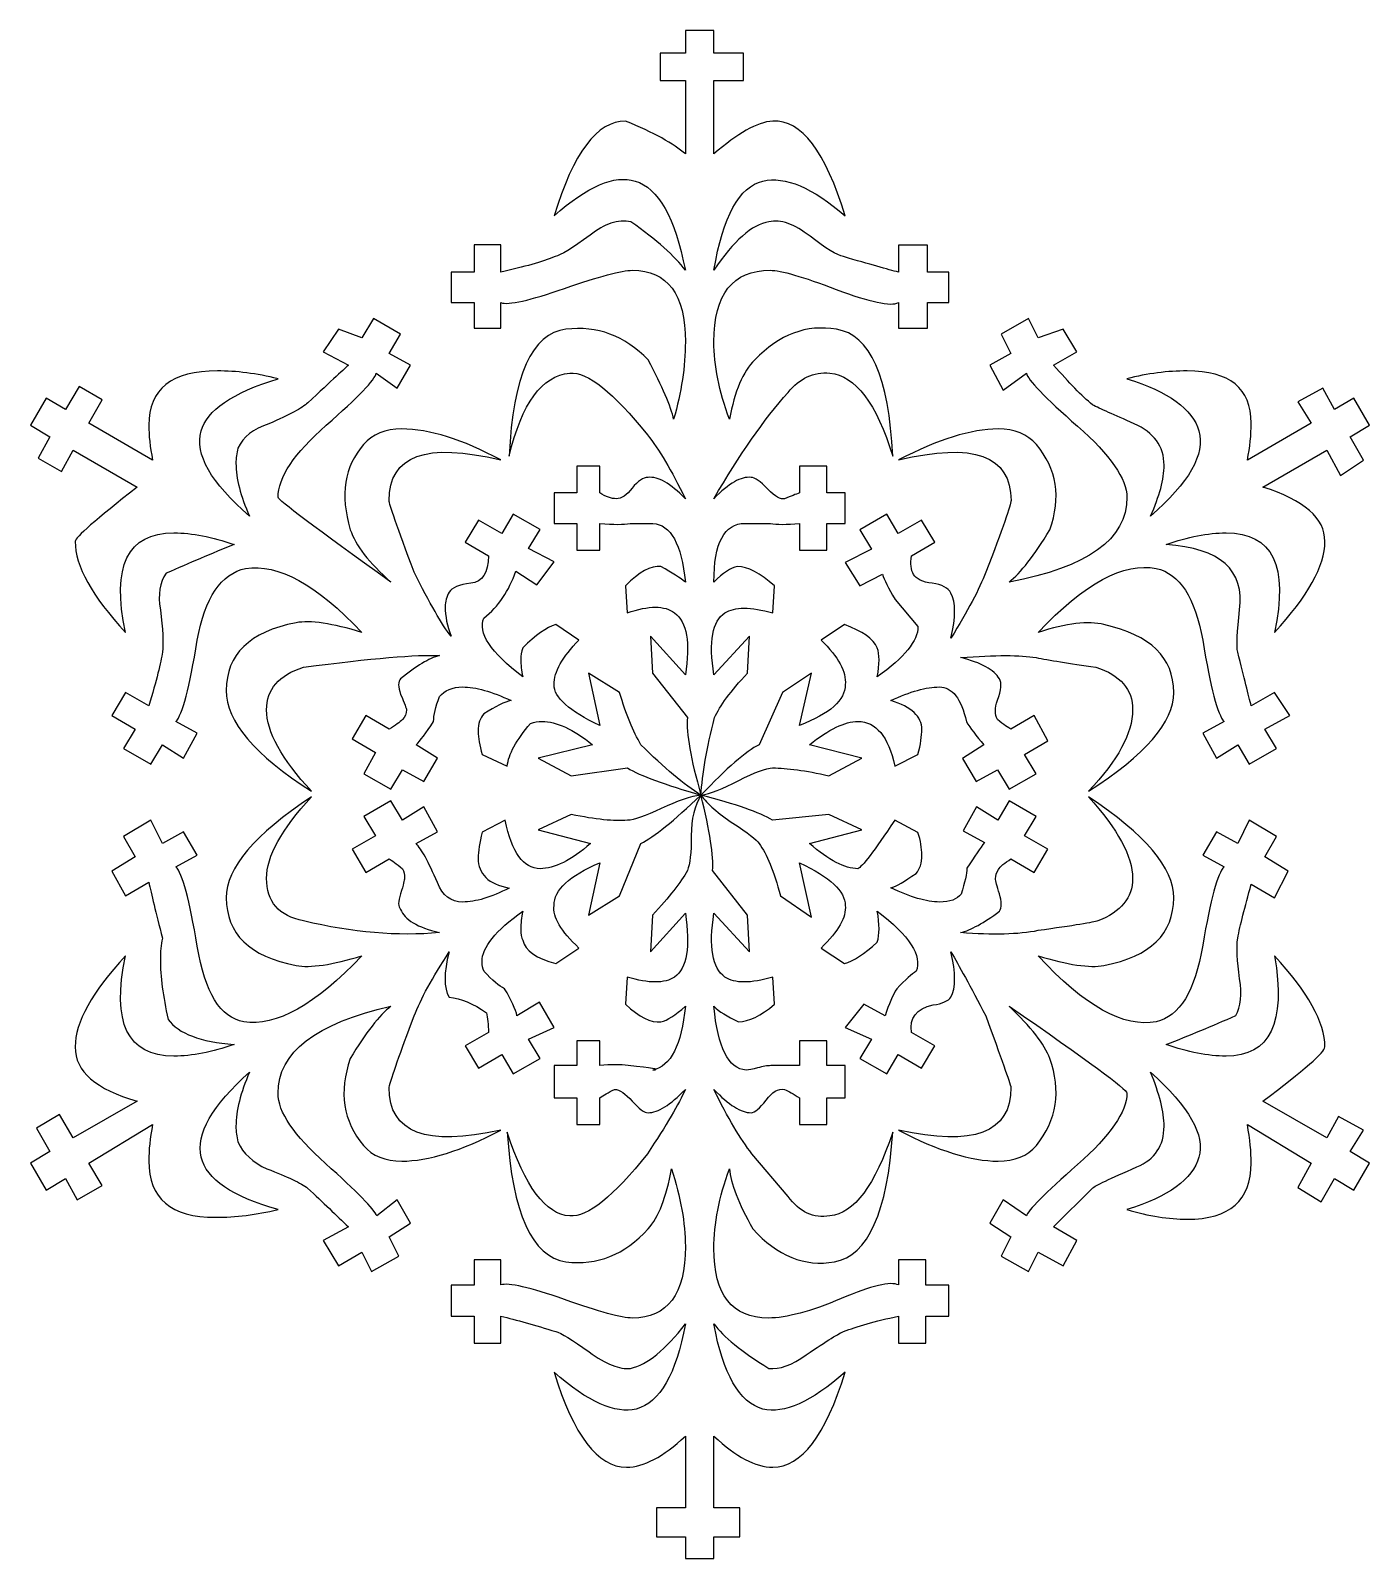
# Model space of a CAD drawing. Header units: centimetres. Extents: x -9.3 to 9.3, y -10.6 to 10.6.
import ezdxf

# ---------------------------------------------------------------- set-up
doc = ezdxf.new("R2010")
doc.units = ezdxf.units.CM
doc.header["$MEASUREMENT"] = 0
doc.layers.add('Camada 1', color=7, linetype='Continuous')

msp = doc.modelspace()

# ---------------------------------------------------------------- linework, layer by layer
at = {"layer": 'Camada 1'}
for points, knots in [([(0.01365, -0.00783), (-0.13023, 0.49488), (-0.19307, 0.85371), (-0.17487, 1.0695), (-0.17487, 1.0695), (-0.17487, 1.0695), (-0.6598, 1.68878), (-0.6598, 1.68878), (-0.6598, 1.68878), (-0.6598, 1.68878), (-0.68668, 2.20059), (-0.68668, 2.20059), (-0.68668, 2.20059), (-0.68668, 2.20059), (-0.20381, 1.6619), (-0.20381, 1.6619), (-0.20381, 1.6619), (-0.13187, 2.11087), (-0.1823, 2.39818), (-0.35513, 2.52386), (-0.35513, 2.52386), (-0.48991, 2.63136), (-0.70901, 2.63136), (-1.01164, 2.52386), (-1.01164, 2.52386), (-1.01164, 2.52386), (-1.03685, 2.90089), (-1.03685, 2.90089), (-1.03685, 2.90089), (-0.84585, 3.09808), (-0.6813, 3.1878), (-0.5424, 3.17002), (-0.5424, 3.17002), (-0.38614, 3.0799), (-0.27327, 3.00839), (-0.20381, 2.95462), (-0.20381, 2.95462), (-0.25673, 3.4813), (-0.4068, 3.75292), (-0.6536, 3.77028), (-0.6536, 3.77028), (-0.68916, 3.77028), (-0.74208, 3.77028), (-0.81235, 3.77028), (-0.81235, 3.77028), (-0.88305, 3.77028), (-0.93596, 3.77028), (-0.9711, 3.77028), (-0.9711, 3.77028), (-1.05958, 3.75208), (-1.20055, 3.75208), (-1.39443, 3.77028), (-1.39443, 3.77028), (-1.39443, 3.77028), (-1.39443, 3.39986), (-1.39443, 3.39986), (-1.39443, 3.39986), (-1.39443, 3.39986), (-1.71193, 3.39987), (-1.71193, 3.39987), (-1.71193, 3.39987), (-1.71193, 3.39987), (-1.71193, 3.77029), (-1.71193, 3.77029), (-1.71193, 3.77029), (-1.71193, 3.77029), (-2.02943, 3.77029), (-2.02943, 3.77029), (-2.02943, 3.77029), (-2.02943, 3.77029), (-2.02943, 4.19362), (-2.02943, 4.19362), (-2.02943, 4.19362), (-2.02943, 4.19362), (-1.71193, 4.19362), (-1.71193, 4.19362), (-1.71193, 4.19362), (-1.71193, 4.19362), (-1.71193, 4.56404), (-1.71193, 4.56404), (-1.71193, 4.56404), (-1.71193, 4.56404), (-1.39443, 4.56404), (-1.39443, 4.56404), (-1.39443, 4.56404), (-1.39443, 4.56404), (-1.39443, 4.19362), (-1.39443, 4.19362), (-1.39443, 4.19362), (-1.30844, 4.13988), (-1.23071, 4.113), (-1.16168, 4.113), (-1.16168, 4.113), (-1.09265, 4.113), (-1.01947, 4.16219), (-0.94173, 4.26101), (-0.94173, 4.26101), (-0.864, 4.35941), (-0.79084, 4.40902), (-0.72138, 4.40902), (-0.72138, 4.40902), (-0.58329, 4.4268), (-0.41092, 4.32798), (-0.20378, 4.113), (-0.20378, 4.113), (-0.39727, 4.50739), (-0.57256, 4.80298), (-0.73046, 5.00017), (-0.73046, 5.00017), (-1.20465, 5.59136), (-1.56472, 5.87827), (-1.8103, 5.86049), (-1.8103, 5.86049), (-2.19643, 5.82453), (-2.47755, 5.43964), (-2.65284, 4.70542), (-2.65284, 4.70542), (-2.59868, 5.82741), (-2.33576, 6.41529), (-1.86364, 6.46903), (-1.86364, 6.46903), (-1.42832, 6.52277), (-1.04756, 6.38055), (-0.72096, 6.04281), (-0.72096, 6.04281), (-0.5217, 5.66991), (-0.40346, 5.39458), (-0.36708, 5.21723), (-0.36708, 5.21723), (-0.25836, 5.59384), (-0.20378, 5.95269), (-0.20378, 6.29377), (-0.20378, 6.29377), (-0.20378, 6.95729), (-0.44976, 7.28926), (-0.94088, 7.28926), (-0.94088, 7.28926), (-1.0864, 7.28926), (-1.40059, 7.20491), (-1.88303, 7.03709), (-1.88303, 7.03709), (-2.36547, 6.86927), (-2.66113, 6.8031), (-2.77027, 6.83948), (-2.77027, 6.83948), (-2.77027, 6.83948), (-2.77027, 6.48311), (-2.77027, 6.48311), (-2.77027, 6.48311), (-2.77027, 6.48311), (-3.13738, 6.48311), (-3.13738, 6.48311), (-3.13738, 6.48311), (-3.13738, 6.48311), (-3.13738, 6.83948), (-3.13738, 6.83948), (-3.13738, 6.83948), (-3.13738, 6.83948), (-3.46067, 6.83948), (-3.46067, 6.83948), (-3.46067, 6.83948), (-3.46067, 6.83948), (-3.46067, 7.26406), (-3.46067, 7.26406), (-3.46067, 7.26406), (-3.46067, 7.26406), (-3.13738, 7.26406), (-3.13738, 7.26406), (-3.13738, 7.26406), (-3.13738, 7.26406), (-3.13738, 7.64109), (-3.13738, 7.64109), (-3.13738, 7.64109), (-3.13738, 7.64109), (-2.77027, 7.64109), (-2.77027, 7.64109), (-2.77027, 7.64109), (-2.77027, 7.64109), (-2.77027, 7.26406), (-2.77027, 7.26406), (-2.77027, 7.26406), (-2.44616, 7.336), (-2.19398, 7.40752), (-2.01372, 7.47946), (-2.01372, 7.47946), (-1.94178, 7.49724), (-1.77972, 7.59604), (-1.52755, 7.77587), (-1.52755, 7.77587), (-1.32954, 7.93711), (-1.1406, 7.99995), (-0.96034, 7.96439), (-0.96034, 7.96439), (-0.60026, 7.70972), (-0.34809, 7.48482), (-0.20381, 7.28927), (-0.20381, 7.28927), (-0.34727, 8.02225), (-0.58002, 8.43566), (-0.90165, 8.52993), (-0.90165, 8.52993), (-1.18856, 8.61965), (-1.56435, 8.45799), (-2.02944, 8.045), (-2.02944, 8.045), (-1.76113, 8.92474), (-1.43, 9.36503), (-1.03601, 9.36503), (-1.03601, 9.36503), (-0.64244, 9.20297), (-0.36505, 9.05041), (-0.20382, 8.90696), (-0.20382, 8.90696), (-0.20382, 8.90696), (-0.20381, 9.93055), (-0.20381, 9.93055), (-0.20381, 9.93055), (-0.20381, 9.93055), (-0.55189, 9.93055), (-0.55189, 9.93055), (-0.55189, 9.93055), (-0.55189, 9.93055), (-0.55189, 10.30758), (-0.55189, 10.30758), (-0.55189, 10.30758), (-0.55189, 10.30758), (-0.20381, 10.30758), (-0.20381, 10.30758), (-0.20381, 10.30758), (-0.20381, 10.30758), (-0.20381, 10.62302), (-0.20381, 10.62302), (-0.20381, 10.62302), (-0.20381, 10.62302), (0.19307, 10.62302), (0.19307, 10.62302), (0.19307, 10.62302), (0.19307, 10.62302), (0.19307, 10.30758), (0.19307, 10.30758), (0.19307, 10.30758), (0.19307, 10.30758), (0.60605, 10.30758), (0.60605, 10.30758), (0.60605, 10.30758), (0.60605, 10.30758), (0.60605, 9.93055), (0.60605, 9.93055), (0.60605, 9.93055), (0.60605, 9.93055), (0.19307, 9.93055), (0.19307, 9.93055), (0.19307, 9.93055), (0.19307, 9.93055), (0.19307, 8.90693), (0.19307, 8.90693), (0.19307, 8.90693), (0.51967, 9.19427), (0.79211, 9.34683), (1.01039, 9.36501), (1.01039, 9.36501), (1.40973, 9.38279), (1.74585, 8.94292), (2.01869, 8.04497), (2.01869, 8.04497), (1.56435, 8.4402), (1.18277, 8.60184), (0.87437, 8.5299), (0.87437, 8.5299), (0.54695, 8.45468), (0.31999, 8.04085), (0.19307, 7.28927), (0.19307, 7.28927), (0.46593, 7.70019), (0.72099, 7.92509), (0.95748, 7.96438), (0.95748, 7.96438), (1.1212, 7.99994), (1.3126, 7.93255), (1.53089, 7.76221), (1.53089, 7.76221), (1.74917, 7.59147), (1.90419, 7.4972), (1.99515, 7.47942), (1.99515, 7.47942), (2.35895, 7.37152), (2.61404, 7.29958), (2.75956, 7.26402), (2.75956, 7.26402), (2.75956, 7.26402), (2.75956, 7.64105), (2.75956, 7.64105), (2.75956, 7.64105), (2.75956, 7.64105), (3.16471, 7.64106), (3.16471, 7.64106), (3.16471, 7.64106), (3.16471, 7.64106), (3.16471, 7.26403), (3.16471, 7.26403), (3.16471, 7.26403), (3.16471, 7.26403), (3.46112, 7.26403), (3.46112, 7.26403), (3.46112, 7.26403), (3.46112, 7.26403), (3.46112, 6.83948), (3.46112, 6.83948), (3.46112, 6.83948), (3.46112, 6.83948), (3.16471, 6.83948), (3.16471, 6.83948), (3.16471, 6.83948), (3.16471, 6.83948), (3.16471, 6.48311), (3.16471, 6.48311), (3.16471, 6.48311), (3.16471, 6.48311), (2.75952, 6.48311), (2.75952, 6.48311), (2.75952, 6.48311), (2.75952, 6.48311), (2.75952, 6.83948), (2.75952, 6.83948), (2.75952, 6.83948), (2.6512, 6.78532), (2.36307, 6.84691), (1.89507, 7.02387), (1.89507, 7.02387), (1.42669, 7.20079), (1.12035, 7.28927), (0.97647, 7.28927), (0.97647, 7.28927), (0.45392, 7.28927), (0.19307, 6.9573), (0.19307, 6.29378), (0.19307, 6.29378), (0.19307, 5.97049), (0.26501, 5.61166), (0.40929, 5.21724), (0.40929, 5.21724), (0.48123, 5.6075), (0.59863, 5.88283), (0.76068, 6.04282), (0.76068, 6.04282), (1.103, 6.39837), (1.48167, 6.54058), (1.89632, 6.46904), (1.89632, 6.46904), (2.36471, 6.39752), (2.62599, 5.80965), (2.68015, 4.70543), (2.68015, 4.70543), (2.4507, 5.43965), (2.15966, 5.82454), (1.80702, 5.8605), (1.80702, 5.8605), (1.57757, 5.87828), (1.38369, 5.78856), (1.22494, 5.59179), (1.22494, 5.59179), (0.88966, 5.21518), (0.5457, 4.7224), (0.19306, 4.11301), (0.19306, 4.11301), (0.39978, 4.32798), (0.57258, 4.42678), (0.71066, 4.40903), (0.71066, 4.40903), (0.76233, 4.40903), (0.84007, 4.35487), (0.94341, 4.2474), (0.94341, 4.2474), (1.04676, 4.1395), (1.12449, 4.09484), (1.17659, 4.11304), (1.17659, 4.11304), (1.26258, 4.1486), (1.33161, 4.17546), (1.38371, 4.19366), (1.38371, 4.19366), (1.38371, 4.19366), (1.38371, 4.56408), (1.38371, 4.56408), (1.38371, 4.56408), (1.38371, 4.56408), (1.76448, 4.56406), (1.76448, 4.56406), (1.76448, 4.56406), (1.76448, 4.56406), (1.76448, 4.19364), (1.76448, 4.19364), (1.76448, 4.19364), (1.76448, 4.19364), (2.01869, 4.19365), (2.01869, 4.19365), (2.01869, 4.19365), (2.01869, 4.19365), (2.01869, 3.77032), (2.01869, 3.77032), (2.01869, 3.77032), (2.01869, 3.77032), (1.76445, 3.77031), (1.76445, 3.77031), (1.76445, 3.77031), (1.76445, 3.77031), (1.76445, 3.39989), (1.76445, 3.39989), (1.76445, 3.39989), (1.76445, 3.39989), (1.38369, 3.3999), (1.38369, 3.3999), (1.38369, 3.3999), (1.38369, 3.3999), (1.38369, 3.77032), (1.38369, 3.77032), (1.38369, 3.77032), (1.20303, 3.75212), (1.06783, 3.75212), (0.97771, 3.77032), (0.97771, 3.77032), (0.94133, 3.77032), (0.88717, 3.77032), (0.81523, 3.77032), (0.81523, 3.77032), (0.74329, 3.77032), (0.68005, 3.77032), (0.62589, 3.77032), (0.62589, 3.77032), (0.33734, 3.77031), (0.19307, 3.49829), (0.19307, 2.95466), (0.19307, 2.95466), (0.31999, 3.08034), (0.42871, 3.15185), (0.51967, 3.17006), (0.51967, 3.17006), (0.66477, 3.17006), (0.83717, 3.08034), (1.03727, 2.90093), (1.03727, 2.90093), (1.03727, 2.90093), (1.01163, 2.5239), (1.01163, 2.5239), (1.01163, 2.5239), (0.70448, 2.6132), (0.48289, 2.6132), (0.34644, 2.5239), (0.34644, 2.5239), (0.17197, 2.416), (0.12112, 2.12867), (0.19306, 1.66194), (0.19306, 1.66194), (0.19306, 1.66194), (0.68709, 2.20061), (0.68709, 2.20061), (0.68709, 2.20061), (0.68709, 2.20061), (0.66021, 1.6888), (0.66021, 1.6888), (0.66021, 1.6888), (0.42664, 1.43745), (0.27408, 1.23073), (0.20214, 1.06952), (0.20214, 1.06952), (0.09427, 0.63831), (0.03143, 0.27906), (0.01365, -0.00783)], [0, 0, 0, 0, 0.00847458, 0.00847458, 0.00847458, 0.00847458, 0.01694915, 0.01694915, 0.01694915, 0.01694915, 0.02542373, 0.02542373, 0.02542373, 0.02542373, 0.03389831, 0.03389831, 0.03389831, 0.03389831, 0.04237288, 0.04237288, 0.04237288, 0.04237288, 0.05084746, 0.05084746, 0.05084746, 0.05084746, 0.05932203, 0.05932203, 0.05932203, 0.05932203, 0.06779661, 0.06779661, 0.06779661, 0.06779661, 0.07627119, 0.07627119, 0.07627119, 0.07627119, 0.08474576, 0.08474576, 0.08474576, 0.08474576, 0.09322034, 0.09322034, 0.09322034, 0.09322034, 0.10169492, 0.10169492, 0.10169492, 0.10169492, 0.11016949, 0.11016949, 0.11016949, 0.11016949, 0.11864407, 0.11864407, 0.11864407, 0.11864407, 0.12711864, 0.12711864, 0.12711864, 0.12711864, 0.13559322, 0.13559322, 0.13559322, 0.13559322, 0.1440678, 0.1440678, 0.1440678, 0.1440678, 0.15254237, 0.15254237, 0.15254237, 0.15254237, 0.16101695, 0.16101695, 0.16101695, 0.16101695, 0.16949153, 0.16949153, 0.16949153, 0.16949153, 0.1779661, 0.1779661, 0.1779661, 0.1779661, 0.18644068, 0.18644068, 0.18644068, 0.18644068, 0.19491525, 0.19491525, 0.19491525, 0.19491525, 0.20338983, 0.20338983, 0.20338983, 0.20338983, 0.21186441, 0.21186441, 0.21186441, 0.21186441, 0.22033898, 0.22033898, 0.22033898, 0.22033898, 0.22881356, 0.22881356, 0.22881356, 0.22881356, 0.23728814, 0.23728814, 0.23728814, 0.23728814, 0.24576271, 0.24576271, 0.24576271, 0.24576271, 0.25423729, 0.25423729, 0.25423729, 0.25423729, 0.26271186, 0.26271186, 0.26271186, 0.26271186, 0.27118644, 0.27118644, 0.27118644, 0.27118644, 0.27966102, 0.27966102, 0.27966102, 0.27966102, 0.28813559, 0.28813559, 0.28813559, 0.28813559, 0.29661017, 0.29661017, 0.29661017, 0.29661017, 0.30508475, 0.30508475, 0.30508475, 0.30508475, 0.31355932, 0.31355932, 0.31355932, 0.31355932, 0.3220339, 0.3220339, 0.3220339, 0.3220339, 0.33050847, 0.33050847, 0.33050847, 0.33050847, 0.33898305, 0.33898305, 0.33898305, 0.33898305, 0.34745763, 0.34745763, 0.34745763, 0.34745763, 0.3559322, 0.3559322, 0.3559322, 0.3559322, 0.36440678, 0.36440678, 0.36440678, 0.36440678, 0.37288136, 0.37288136, 0.37288136, 0.37288136, 0.38135593, 0.38135593, 0.38135593, 0.38135593, 0.38983051, 0.38983051, 0.38983051, 0.38983051, 0.39830508, 0.39830508, 0.39830508, 0.39830508, 0.40677966, 0.40677966, 0.40677966, 0.40677966, 0.41525424, 0.41525424, 0.41525424, 0.41525424, 0.42372881, 0.42372881, 0.42372881, 0.42372881, 0.43220339, 0.43220339, 0.43220339, 0.43220339, 0.44067797, 0.44067797, 0.44067797, 0.44067797, 0.44915254, 0.44915254, 0.44915254, 0.44915254, 0.45762712, 0.45762712, 0.45762712, 0.45762712, 0.46610169, 0.46610169, 0.46610169, 0.46610169, 0.47457627, 0.47457627, 0.47457627, 0.47457627, 0.48305085, 0.48305085, 0.48305085, 0.48305085, 0.49152542, 0.49152542, 0.49152542, 0.49152542, 0.5, 0.5, 0.5, 0.5, 0.50847458, 0.50847458, 0.50847458, 0.50847458, 0.51694915, 0.51694915, 0.51694915, 0.51694915, 0.52542373, 0.52542373, 0.52542373, 0.52542373, 0.53389831, 0.53389831, 0.53389831, 0.53389831, 0.54237288, 0.54237288, 0.54237288, 0.54237288, 0.55084746, 0.55084746, 0.55084746, 0.55084746, 0.55932203, 0.55932203, 0.55932203, 0.55932203, 0.56779661, 0.56779661, 0.56779661, 0.56779661, 0.57627119, 0.57627119, 0.57627119, 0.57627119, 0.58474576, 0.58474576, 0.58474576, 0.58474576, 0.59322034, 0.59322034, 0.59322034, 0.59322034, 0.60169492, 0.60169492, 0.60169492, 0.60169492, 0.61016949, 0.61016949, 0.61016949, 0.61016949, 0.61864407, 0.61864407, 0.61864407, 0.61864407, 0.62711864, 0.62711864, 0.62711864, 0.62711864, 0.63559322, 0.63559322, 0.63559322, 0.63559322, 0.6440678, 0.6440678, 0.6440678, 0.6440678, 0.65254237, 0.65254237, 0.65254237, 0.65254237, 0.66101695, 0.66101695, 0.66101695, 0.66101695, 0.66949153, 0.66949153, 0.66949153, 0.66949153, 0.6779661, 0.6779661, 0.6779661, 0.6779661, 0.68644068, 0.68644068, 0.68644068, 0.68644068, 0.69491525, 0.69491525, 0.69491525, 0.69491525, 0.70338983, 0.70338983, 0.70338983, 0.70338983, 0.71186441, 0.71186441, 0.71186441, 0.71186441, 0.72033898, 0.72033898, 0.72033898, 0.72033898, 0.72881356, 0.72881356, 0.72881356, 0.72881356, 0.73728814, 0.73728814, 0.73728814, 0.73728814, 0.74576271, 0.74576271, 0.74576271, 0.74576271, 0.75423729, 0.75423729, 0.75423729, 0.75423729, 0.76271186, 0.76271186, 0.76271186, 0.76271186, 0.77118644, 0.77118644, 0.77118644, 0.77118644, 0.77966102, 0.77966102, 0.77966102, 0.77966102, 0.78813559, 0.78813559, 0.78813559, 0.78813559, 0.79661017, 0.79661017, 0.79661017, 0.79661017, 0.80508475, 0.80508475, 0.80508475, 0.80508475, 0.81355932, 0.81355932, 0.81355932, 0.81355932, 0.8220339, 0.8220339, 0.8220339, 0.8220339, 0.83050847, 0.83050847, 0.83050847, 0.83050847, 0.83898305, 0.83898305, 0.83898305, 0.83898305, 0.84745763, 0.84745763, 0.84745763, 0.84745763, 0.8559322, 0.8559322, 0.8559322, 0.8559322, 0.86440678, 0.86440678, 0.86440678, 0.86440678, 0.87288136, 0.87288136, 0.87288136, 0.87288136, 0.88135593, 0.88135593, 0.88135593, 0.88135593, 0.88983051, 0.88983051, 0.88983051, 0.88983051, 0.89830508, 0.89830508, 0.89830508, 0.89830508, 0.90677966, 0.90677966, 0.90677966, 0.90677966, 0.91525424, 0.91525424, 0.91525424, 0.91525424, 0.92372881, 0.92372881, 0.92372881, 0.92372881, 0.93220339, 0.93220339, 0.93220339, 0.93220339, 0.94067797, 0.94067797, 0.94067797, 0.94067797, 0.94915254, 0.94915254, 0.94915254, 0.94915254, 0.95762712, 0.95762712, 0.95762712, 0.95762712, 0.96610169, 0.96610169, 0.96610169, 0.96610169, 0.97457627, 0.97457627, 0.97457627, 0.97457627, 0.98305085, 0.98305085, 0.98305085, 0.98305085, 1, 1, 1, 1]), ([(0.01365, -0.00783), (-0.48906, 0.13563), (-0.83013, 0.26128), (-1.00955, 0.3692), (-1.00955, 0.3692), (-1.00955, 0.3692), (-1.79089, 0.2613), (-1.79089, 0.2613), (-1.79089, 0.2613), (-1.79089, 0.2613), (-2.24854, 0.50355), (-2.24854, 0.50355), (-2.24854, 0.50355), (-2.24854, 0.50355), (-1.49448, 0.69207), (-1.49448, 0.69207), (-1.49448, 0.69207), (-1.76404, 0.90747), (-1.99719, 1.01536), (-2.19481, 1.01536), (-2.19481, 1.01536), (-2.24855, 1.01536), (-2.30271, 1.00626), (-2.35644, 0.98848), (-2.35644, 0.98848), (-2.55406, 0.75491), (-2.66195, 0.55729), (-2.67973, 0.39605), (-2.67973, 0.39605), (-2.67973, 0.39605), (-3.02988, 0.55686), (-3.02988, 0.55686), (-3.02988, 0.55686), (-3.06584, 0.68172), (-3.08362, 0.78919), (-3.08362, 0.87849), (-3.08362, 0.87849), (-3.08362, 0.98557), (-3.05674, 1.06576), (-3.003, 1.1195), (-3.003, 1.1195), (-2.84176, 1.22658), (-2.71609, 1.28899), (-2.62597, 1.3072), (-2.62597, 1.3072), (-2.89552, 1.43206), (-3.12002, 1.4949), (-3.29943, 1.4949), (-3.29943, 1.4949), (-3.44331, 1.4949), (-3.55078, 1.45024), (-3.6223, 1.36136), (-3.6223, 1.36136), (-3.67646, 1.21833), (-3.70334, 1.10257), (-3.70334, 1.01327), (-3.70334, 1.01327), (-3.81124, 0.85285), (-3.89186, 0.7458), (-3.94559, 0.69246), (-3.94559, 0.69246), (-3.94559, 0.69246), (-3.64918, 0.50394), (-3.64918, 0.50394), (-3.64918, 0.50394), (-3.64918, 0.50394), (-3.8377, 0.18067), (-3.8377, 0.18067), (-3.8377, 0.18067), (-3.8377, 0.18067), (-4.13411, 0.3423), (-4.13411, 0.3423), (-4.13411, 0.3423), (-4.13411, 0.3423), (-4.29574, 0.07277), (-4.29574, 0.07277), (-4.29574, 0.07277), (-4.29574, 0.07277), (-4.67277, 0.28814), (-4.67277, 0.28814), (-4.67277, 0.28814), (-4.67277, 0.28814), (-4.51114, 0.58455), (-4.51114, 0.58455), (-4.51114, 0.58455), (-4.51114, 0.58455), (-4.83443, 0.77307), (-4.83443, 0.77307), (-4.83443, 0.77307), (-4.83443, 0.77307), (-4.64591, 1.09636), (-4.64591, 1.09636), (-4.64591, 1.09636), (-4.64591, 1.09636), (-4.32262, 0.90784), (-4.32262, 0.90784), (-4.32262, 0.90784), (-4.2329, 0.96158), (-4.17006, 1.00624), (-4.1341, 1.0422), (-4.1341, 1.0422), (-4.09854, 1.07816), (-4.08036, 1.12324), (-4.08036, 1.17698), (-4.08036, 1.17698), (-4.08036, 1.19476), (-4.10724, 1.2667), (-4.16098, 1.39238), (-4.16098, 1.39238), (-4.19985, 1.49988), (-4.19985, 1.57179), (-4.16098, 1.60778), (-4.16098, 1.60778), (-3.94558, 1.78719), (-3.76617, 1.89509), (-3.62231, 1.93107), (-3.62231, 1.93107), (-3.92825, 1.94927), (-4.55827, 1.89511), (-5.51159, 1.76944), (-5.51159, 1.76944), (-5.85391, 1.6615), (-6.02464, 1.46389), (-6.02464, 1.17697), (-6.02464, 1.17697), (-6.02464, 0.87188), (-5.8167, 0.49485), (-5.39999, 0.04588), (-5.39999, 0.04588), (-6.19001, 0.54859), (-6.58482, 1.01531), (-6.58482, 1.4465), (-6.58482, 1.4465), (-6.58482, 1.94921), (-6.26195, 2.2634), (-5.61536, 2.38908), (-5.61536, 2.38908), (-5.41774, 2.42464), (-5.11265, 2.37998), (-4.69966, 2.2543), (-4.69966, 2.2543), (-5.32805, 2.91864), (-5.86671, 3.21508), (-6.31568, 3.14314), (-6.31568, 3.14314), (-6.65715, 3.0712), (-6.88123, 2.73883), (-6.98873, 2.14682), (-6.98873, 2.14682), (-7.09663, 1.48205), (-7.19545, 1.10502), (-7.28514, 1.01573), (-7.28514, 1.01573), (-7.28514, 1.01573), (-6.98912, 0.8541), (-6.98912, 0.8541), (-6.98912, 0.8541), (-6.98912, 0.8541), (-7.17764, 0.50395), (-7.17764, 0.50395), (-7.17764, 0.50395), (-7.17764, 0.50395), (-7.47366, 0.69247), (-7.47366, 0.69247), (-7.47366, 0.69247), (-7.47366, 0.69247), (-7.63529, 0.42291), (-7.63529, 0.42291), (-7.63529, 0.42291), (-7.63529, 0.42291), (-8.01232, 0.63831), (-8.01232, 0.63831), (-8.01232, 0.63831), (-8.01232, 0.63831), (-7.85069, 0.90787), (-7.85069, 0.90787), (-7.85069, 0.90787), (-7.85069, 0.90787), (-8.17398, 1.09639), (-8.17398, 1.09639), (-8.17398, 1.09639), (-8.17398, 1.09639), (-7.98546, 1.41968), (-7.98546, 1.41968), (-7.98546, 1.41968), (-7.98546, 1.41968), (-7.66217, 1.23116), (-7.66217, 1.23116), (-7.66217, 1.23116), (-7.55467, 1.58753), (-7.49183, 1.83721), (-7.47365, 1.97985), (-7.47365, 1.97985), (-7.45587, 2.10471), (-7.46497, 2.30066), (-7.50093, 2.56812), (-7.50093, 2.56812), (-7.53689, 2.78227), (-7.51003, 2.95177), (-7.42031, 3.07662), (-7.42031, 3.07662), (-7.09702, 3.21883), (-6.78282, 3.35279), (-6.47731, 3.47762), (-6.47731, 3.47762), (-6.78244, 3.58428), (-7.06107, 3.63802), (-7.31242, 3.63802), (-7.31242, 3.63802), (-7.95901, 3.63802), (-8.18306, 3.17664), (-7.98547, 2.25433), (-7.98547, 2.25433), (-8.45262, 2.75704), (-8.6858, 3.17873), (-8.6858, 3.5202), (-8.6858, 3.5202), (-8.6858, 3.57394), (-8.39849, 3.82529), (-7.82384, 4.27426), (-7.82384, 4.27426), (-7.82384, 4.27426), (-8.71268, 4.78607), (-8.71268, 4.78607), (-8.71268, 4.78607), (-8.71268, 4.78607), (-8.87431, 4.49005), (-8.87431, 4.49005), (-8.87431, 4.49005), (-8.87431, 4.49005), (-9.1976, 4.67857), (-9.1976, 4.67857), (-9.1976, 4.67857), (-9.1976, 4.67857), (-9.03597, 4.97459), (-9.03597, 4.97459), (-9.03597, 4.97459), (-9.03597, 4.97459), (-9.30548, 5.13622), (-9.30548, 5.13622), (-9.30548, 5.13622), (-9.30548, 5.13622), (-9.09008, 5.51325), (-9.09008, 5.51325), (-9.09008, 5.51325), (-9.09008, 5.51325), (-8.82052, 5.35162), (-8.82052, 5.35162), (-8.82052, 5.35162), (-8.82052, 5.35162), (-8.632, 5.67491), (-8.632, 5.67491), (-8.632, 5.67491), (-8.632, 5.67491), (-8.30871, 5.48639), (-8.30871, 5.48639), (-8.30871, 5.48639), (-8.30871, 5.48639), (-8.49723, 5.1631), (-8.49723, 5.1631), (-8.49723, 5.1631), (-8.49723, 5.1631), (-7.60839, 4.65129), (-7.60839, 4.65129), (-7.60839, 4.65129), (-7.64435, 4.8307), (-7.66213, 4.99236), (-7.66213, 5.13622), (-7.66213, 5.13622), (-7.66213, 5.63893), (-7.34421, 5.89028), (-6.70796, 5.89028), (-6.70796, 5.89028), (-6.44586, 5.89028), (-6.16514, 5.85432), (-5.86584, 5.78238), (-5.86584, 5.78238), (-6.50166, 5.58476), (-6.85803, 5.34251), (-6.93492, 5.0552), (-6.93492, 5.0552), (-7.02504, 4.73191), (-6.80056, 4.33709), (-6.26187, 3.87037), (-6.26187, 3.87037), (-6.38755, 4.15025), (-6.45039, 4.39541), (-6.45039, 4.60541), (-6.45039, 4.60541), (-6.45039, 4.67529), (-6.44171, 4.74514), (-6.42351, 4.81544), (-6.42351, 4.81544), (-6.35157, 4.97255), (-6.20811, 5.08621), (-5.99232, 5.15651), (-5.99232, 5.15651), (-5.70541, 5.27888), (-5.52557, 5.37521), (-5.45365, 5.44549), (-5.45365, 5.44549), (-5.11258, 5.7605), (-4.92406, 5.93539), (-4.8881, 5.97053), (-4.8881, 5.97053), (-4.8881, 5.97053), (-5.23825, 6.1541), (-5.23825, 6.1541), (-5.23825, 6.1541), (-5.23825, 6.1541), (-5.02296, 6.46906), (-5.02296, 6.46906), (-5.02296, 6.46906), (-5.02296, 6.46906), (-4.69967, 6.34833), (-4.69967, 6.34833), (-4.69967, 6.34833), (-4.69967, 6.34833), (-4.53804, 6.61746), (-4.53804, 6.61746), (-4.53804, 6.61746), (-4.53804, 6.61746), (-4.16101, 6.40206), (-4.16101, 6.40206), (-4.16101, 6.40206), (-4.16101, 6.40206), (-4.32264, 6.13293), (-4.32264, 6.13293), (-4.32264, 6.13293), (-4.32264, 6.13293), (-4.02623, 5.9713), (-4.02623, 5.9713), (-4.02623, 5.9713), (-4.02623, 5.9713), (-4.21019, 5.64801), (-4.21019, 5.64801), (-4.21019, 5.64801), (-4.21019, 5.64801), (-4.49916, 5.86052), (-4.49916, 5.86052), (-4.49916, 5.86052), (-4.51694, 5.76874), (-4.74927, 5.52648), (-5.19576, 5.13374), (-5.19576, 5.13374), (-5.64264, 4.74099), (-5.86589, 4.40738), (-5.86589, 4.13329), (-5.86589, 4.13329), (-5.86589, 4.09691), (-5.34252, 3.70377), (-4.29575, 2.95465), (-4.29575, 2.95465), (-4.60084, 3.22378), (-4.78936, 3.46604), (-4.8613, 3.68183), (-4.8613, 3.68183), (-5.00518, 4.16636), (-4.94316, 4.56157), (-4.67609, 4.86708), (-4.67609, 4.86708), (-4.5529, 5.01054), (-4.37637, 5.08248), (-4.1465, 5.08248), (-4.1465, 5.08248), (-3.75873, 5.08248), (-3.29983, 4.9386), (-2.77024, 4.65171), (-2.77024, 4.65171), (-3.80542, 4.90306), (-4.3226, 4.71413), (-4.3226, 4.08574), (-4.3226, 4.08574), (-4.3226, 4.04978), (-4.20602, 3.71781), (-3.97245, 3.08942), (-3.97245, 3.08942), (-3.75705, 2.65823), (-3.58632, 2.36182), (-3.46064, 2.20058), (-3.46064, 2.20058), (-3.5148, 2.3461), (-3.54168, 2.48212), (-3.54168, 2.60944), (-3.54168, 2.60944), (-3.54168, 2.6822), (-3.52348, 2.75041), (-3.4871, 2.81407), (-3.4871, 2.81407), (-3.45072, 2.87773), (-3.35068, 2.91866), (-3.18696, 2.93686), (-3.18696, 2.93686), (-3.02324, 2.95506), (-2.94098, 3.08196), (-2.94098, 3.31844), (-2.94098, 3.31844), (-2.94098, 3.31844), (-3.26427, 3.50696), (-3.26427, 3.50696), (-3.26427, 3.50696), (-3.26427, 3.50696), (-3.077, 3.8166), (-3.077, 3.8166), (-3.077, 3.8166), (-3.077, 3.8166), (-2.75619, 3.62808), (-2.75619, 3.62808), (-2.75619, 3.62808), (-2.75619, 3.62808), (-2.59577, 3.89721), (-2.59577, 3.89721), (-2.59577, 3.89721), (-2.59577, 3.89721), (-2.22162, 3.68512), (-2.22162, 3.68512), (-2.22162, 3.68512), (-2.22162, 3.68512), (-2.38325, 3.42011), (-2.38325, 3.42011), (-2.38325, 3.42011), (-2.38325, 3.42011), (-2.02943, 3.23453), (-2.02943, 3.23453), (-2.02943, 3.23453), (-2.02943, 3.23453), (-2.26591, 2.91661), (-2.26591, 2.91661), (-2.26591, 2.91661), (-2.26591, 2.91661), (-2.56193, 3.1047), (-2.56193, 3.1047), (-2.56193, 3.1047), (-2.65371, 2.83268), (-2.80088, 2.6148), (-3.00304, 2.4515), (-3.00304, 2.4515), (-3.09276, 2.25182), (-2.91332, 1.9798), (-2.46437, 1.63502), (-2.46437, 1.63502), (-2.48257, 1.72474), (-2.49125, 1.80536), (-2.49125, 1.87727), (-2.49125, 1.87727), (-2.49125, 1.93101), (-2.48257, 1.98517), (-2.46437, 2.0389), (-2.46437, 2.0389), (-2.28496, 2.21831), (-2.13197, 2.32621), (-2.0063, 2.36219), (-2.0063, 2.36219), (-2.0063, 2.36219), (-1.68301, 2.14679), (-1.68301, 2.14679), (-1.68301, 2.14679), (-1.9141, 1.91326), (-2.02943, 1.70656), (-2.02943, 1.52715), (-2.02943, 1.52715), (-2.02943, 1.34774), (-1.81776, 1.15922), (-1.39443, 0.9616), (-1.39443, 0.9616), (-1.39443, 0.9616), (-1.54863, 1.68878), (-1.54863, 1.68878), (-1.54863, 1.68878), (-1.54863, 1.68878), (-1.11786, 1.41965), (-1.11786, 1.41965), (-1.11786, 1.41965), (-1.02814, 1.11414), (-0.92934, 0.87188), (-0.82145, 0.69247), (-0.82145, 0.69247), (-0.49816, 0.36917), (-0.21992, 0.1356), (0.01365, -0.00783)], [0, 0, 0, 0, 0.00826446, 0.00826446, 0.00826446, 0.00826446, 0.01652893, 0.01652893, 0.01652893, 0.01652893, 0.02479339, 0.02479339, 0.02479339, 0.02479339, 0.03305785, 0.03305785, 0.03305785, 0.03305785, 0.04132231, 0.04132231, 0.04132231, 0.04132231, 0.04958678, 0.04958678, 0.04958678, 0.04958678, 0.05785124, 0.05785124, 0.05785124, 0.05785124, 0.0661157, 0.0661157, 0.0661157, 0.0661157, 0.07438017, 0.07438017, 0.07438017, 0.07438017, 0.08264463, 0.08264463, 0.08264463, 0.08264463, 0.09090909, 0.09090909, 0.09090909, 0.09090909, 0.09917355, 0.09917355, 0.09917355, 0.09917355, 0.10743802, 0.10743802, 0.10743802, 0.10743802, 0.11570248, 0.11570248, 0.11570248, 0.11570248, 0.12396694, 0.12396694, 0.12396694, 0.12396694, 0.1322314, 0.1322314, 0.1322314, 0.1322314, 0.14049587, 0.14049587, 0.14049587, 0.14049587, 0.14876033, 0.14876033, 0.14876033, 0.14876033, 0.15702479, 0.15702479, 0.15702479, 0.15702479, 0.16528926, 0.16528926, 0.16528926, 0.16528926, 0.17355372, 0.17355372, 0.17355372, 0.17355372, 0.18181818, 0.18181818, 0.18181818, 0.18181818, 0.19008264, 0.19008264, 0.19008264, 0.19008264, 0.19834711, 0.19834711, 0.19834711, 0.19834711, 0.20661157, 0.20661157, 0.20661157, 0.20661157, 0.21487603, 0.21487603, 0.21487603, 0.21487603, 0.2231405, 0.2231405, 0.2231405, 0.2231405, 0.23140496, 0.23140496, 0.23140496, 0.23140496, 0.23966942, 0.23966942, 0.23966942, 0.23966942, 0.24793388, 0.24793388, 0.24793388, 0.24793388, 0.25619835, 0.25619835, 0.25619835, 0.25619835, 0.26446281, 0.26446281, 0.26446281, 0.26446281, 0.27272727, 0.27272727, 0.27272727, 0.27272727, 0.28099174, 0.28099174, 0.28099174, 0.28099174, 0.2892562, 0.2892562, 0.2892562, 0.2892562, 0.29752066, 0.29752066, 0.29752066, 0.29752066, 0.30578512, 0.30578512, 0.30578512, 0.30578512, 0.31404959, 0.31404959, 0.31404959, 0.31404959, 0.32231405, 0.32231405, 0.32231405, 0.32231405, 0.33057851, 0.33057851, 0.33057851, 0.33057851, 0.33884298, 0.33884298, 0.33884298, 0.33884298, 0.34710744, 0.34710744, 0.34710744, 0.34710744, 0.3553719, 0.3553719, 0.3553719, 0.3553719, 0.36363636, 0.36363636, 0.36363636, 0.36363636, 0.37190083, 0.37190083, 0.37190083, 0.37190083, 0.38016529, 0.38016529, 0.38016529, 0.38016529, 0.38842975, 0.38842975, 0.38842975, 0.38842975, 0.39669421, 0.39669421, 0.39669421, 0.39669421, 0.40495868, 0.40495868, 0.40495868, 0.40495868, 0.41322314, 0.41322314, 0.41322314, 0.41322314, 0.4214876, 0.4214876, 0.4214876, 0.4214876, 0.42975207, 0.42975207, 0.42975207, 0.42975207, 0.43801653, 0.43801653, 0.43801653, 0.43801653, 0.44628099, 0.44628099, 0.44628099, 0.44628099, 0.45454545, 0.45454545, 0.45454545, 0.45454545, 0.46280992, 0.46280992, 0.46280992, 0.46280992, 0.47107438, 0.47107438, 0.47107438, 0.47107438, 0.47933884, 0.47933884, 0.47933884, 0.47933884, 0.48760331, 0.48760331, 0.48760331, 0.48760331, 0.49586777, 0.49586777, 0.49586777, 0.49586777, 0.50413223, 0.50413223, 0.50413223, 0.50413223, 0.51239669, 0.51239669, 0.51239669, 0.51239669, 0.52066116, 0.52066116, 0.52066116, 0.52066116, 0.52892562, 0.52892562, 0.52892562, 0.52892562, 0.53719008, 0.53719008, 0.53719008, 0.53719008, 0.54545455, 0.54545455, 0.54545455, 0.54545455, 0.55371901, 0.55371901, 0.55371901, 0.55371901, 0.56198347, 0.56198347, 0.56198347, 0.56198347, 0.57024793, 0.57024793, 0.57024793, 0.57024793, 0.5785124, 0.5785124, 0.5785124, 0.5785124, 0.58677686, 0.58677686, 0.58677686, 0.58677686, 0.59504132, 0.59504132, 0.59504132, 0.59504132, 0.60330579, 0.60330579, 0.60330579, 0.60330579, 0.61157025, 0.61157025, 0.61157025, 0.61157025, 0.61983471, 0.61983471, 0.61983471, 0.61983471, 0.62809917, 0.62809917, 0.62809917, 0.62809917, 0.63636364, 0.63636364, 0.63636364, 0.63636364, 0.6446281, 0.6446281, 0.6446281, 0.6446281, 0.65289256, 0.65289256, 0.65289256, 0.65289256, 0.66115702, 0.66115702, 0.66115702, 0.66115702, 0.66942149, 0.66942149, 0.66942149, 0.66942149, 0.67768595, 0.67768595, 0.67768595, 0.67768595, 0.68595041, 0.68595041, 0.68595041, 0.68595041, 0.69421488, 0.69421488, 0.69421488, 0.69421488, 0.70247934, 0.70247934, 0.70247934, 0.70247934, 0.7107438, 0.7107438, 0.7107438, 0.7107438, 0.71900826, 0.71900826, 0.71900826, 0.71900826, 0.72727273, 0.72727273, 0.72727273, 0.72727273, 0.73553719, 0.73553719, 0.73553719, 0.73553719, 0.74380165, 0.74380165, 0.74380165, 0.74380165, 0.75206612, 0.75206612, 0.75206612, 0.75206612, 0.76033058, 0.76033058, 0.76033058, 0.76033058, 0.76859504, 0.76859504, 0.76859504, 0.76859504, 0.7768595, 0.7768595, 0.7768595, 0.7768595, 0.78512397, 0.78512397, 0.78512397, 0.78512397, 0.79338843, 0.79338843, 0.79338843, 0.79338843, 0.80165289, 0.80165289, 0.80165289, 0.80165289, 0.80991736, 0.80991736, 0.80991736, 0.80991736, 0.81818182, 0.81818182, 0.81818182, 0.81818182, 0.82644628, 0.82644628, 0.82644628, 0.82644628, 0.83471074, 0.83471074, 0.83471074, 0.83471074, 0.84297521, 0.84297521, 0.84297521, 0.84297521, 0.85123967, 0.85123967, 0.85123967, 0.85123967, 0.85950413, 0.85950413, 0.85950413, 0.85950413, 0.8677686, 0.8677686, 0.8677686, 0.8677686, 0.87603306, 0.87603306, 0.87603306, 0.87603306, 0.88429752, 0.88429752, 0.88429752, 0.88429752, 0.89256198, 0.89256198, 0.89256198, 0.89256198, 0.90082645, 0.90082645, 0.90082645, 0.90082645, 0.90909091, 0.90909091, 0.90909091, 0.90909091, 0.91735537, 0.91735537, 0.91735537, 0.91735537, 0.92561983, 0.92561983, 0.92561983, 0.92561983, 0.9338843, 0.9338843, 0.9338843, 0.9338843, 0.94214876, 0.94214876, 0.94214876, 0.94214876, 0.95041322, 0.95041322, 0.95041322, 0.95041322, 0.95867769, 0.95867769, 0.95867769, 0.95867769, 0.96694215, 0.96694215, 0.96694215, 0.96694215, 0.97520661, 0.97520661, 0.97520661, 0.97520661, 0.98347107, 0.98347107, 0.98347107, 0.98347107, 1, 1, 1, 1]), ([(0.53869, 0.19391), (0.31422, 0.07733), (0.13933, 0.00995), (0.01365, -0.00783), (0.01365, -0.00783), (0.3725, 0.3692), (0.64204, 0.60235), (0.82187, 0.69247), (0.82187, 0.69247), (0.82187, 0.69247), (1.14516, 1.41965), (1.14516, 1.41965), (1.14516, 1.41965), (1.14516, 1.41965), (1.54907, 1.68878), (1.54907, 1.68878), (1.54907, 1.68878), (1.54907, 1.68878), (1.38369, 0.9616), (1.38369, 0.9616), (1.38369, 0.9616), (1.80702, 1.12284), (2.01869, 1.31135), (2.01869, 1.52715), (2.01869, 1.52715), (2.03647, 1.70656), (1.92484, 1.91328), (1.68341, 2.14686), (1.68341, 2.14686), (1.68341, 2.14686), (2.0067, 2.36226), (2.0067, 2.36226), (2.0067, 2.36226), (2.25805, 2.27214), (2.41061, 2.16464), (2.46477, 2.03897), (2.46477, 2.03897), (2.49742, 1.94885), (2.49742, 1.8145), (2.46477, 1.63506), (2.46477, 1.63506), (2.8418, 1.90419), (3.03032, 2.13777), (3.03032, 2.33539), (3.03032, 2.33539), (3.03032, 2.33539), (2.7124, 2.71242), (2.7124, 2.71242), (2.7124, 2.71242), (2.61567, 2.87366), (2.55778, 2.99066), (2.53875, 3.06257), (2.53875, 3.06257), (2.53875, 3.06257), (2.22083, 2.90094), (2.22083, 2.90094), (2.22083, 2.90094), (2.22083, 2.90094), (2.01869, 3.22419), (2.01869, 3.22419), (2.01869, 3.22419), (2.01869, 3.22419), (2.38374, 3.41271), (2.38374, 3.41271), (2.38374, 3.41271), (2.38374, 3.41271), (2.22211, 3.68184), (2.22211, 3.68184), (2.22211, 3.68184), (2.22211, 3.68184), (2.59626, 3.89724), (2.59626, 3.89724), (2.59626, 3.89724), (2.59626, 3.89724), (2.75668, 3.62811), (2.75668, 3.62811), (2.75668, 3.62811), (2.75668, 3.62811), (3.07749, 3.81663), (3.07749, 3.81663), (3.07749, 3.81663), (3.07749, 3.81663), (3.26476, 3.50699), (3.26476, 3.50699), (3.26476, 3.50699), (3.26476, 3.50699), (2.94147, 3.31847), (2.94147, 3.31847), (2.94147, 3.31847), (2.92327, 3.20933), (2.93237, 3.12292), (2.96875, 3.05926), (2.96875, 3.05926), (3.00513, 2.9956), (3.09154, 2.95507), (3.22839, 2.93689), (3.22839, 2.93689), (3.36481, 2.91869), (3.45165, 2.87323), (3.48803, 2.80047), (3.48803, 2.80047), (3.55666, 2.67313), (3.55666, 2.46437), (3.48803, 2.17372), (3.48803, 2.17372), (3.72121, 2.55075), (3.88284, 2.85584), (3.97296, 3.08942), (3.97296, 3.08942), (4.20614, 3.69963), (4.32311, 4.032), (4.32311, 4.08616), (4.32311, 4.08616), (4.32311, 4.71455), (3.8018, 4.90306), (2.75958, 4.65171), (2.75958, 4.65171), (3.30941, 4.93862), (3.77037, 5.08248), (4.14327, 5.08248), (4.14327, 5.08248), (4.37396, 5.08248), (4.55131, 5.01054), (4.67532, 4.86708), (4.67532, 4.86708), (4.96099, 4.52561), (5.02301, 4.1308), (4.86177, 3.68183), (4.86177, 3.68183), (4.64598, 3.32258), (4.45746, 3.08033), (4.29622, 2.95465), (4.29622, 2.95465), (5.3884, 3.15558), (5.93452, 3.5483), (5.93452, 4.13329), (5.93452, 4.13329), (5.93452, 4.3892), (5.70589, 4.71826), (5.24909, 5.12011), (5.24909, 5.12011), (4.79229, 5.52196), (4.55496, 5.76874), (4.53721, 5.86052), (4.53721, 5.86052), (4.53721, 5.86052), (4.21473, 5.62115), (4.21473, 5.62115), (4.21473, 5.62115), (4.21473, 5.62115), (4.02664, 5.9713), (4.02664, 5.9713), (4.02664, 5.9713), (4.02664, 5.9713), (4.32305, 6.13293), (4.32305, 6.13293), (4.32305, 6.13293), (4.32305, 6.13293), (4.18827, 6.4021), (4.18827, 6.4021), (4.18827, 6.4021), (4.18827, 6.4021), (4.5653, 6.6175), (4.5653, 6.6175), (4.5653, 6.6175), (4.5653, 6.6175), (4.70008, 6.34837), (4.70008, 6.34837), (4.70008, 6.34837), (4.70008, 6.34837), (5.05023, 6.46906), (5.05023, 6.46906), (5.05023, 6.46906), (5.05023, 6.46906), (5.23875, 6.15405), (5.23875, 6.15405), (5.23875, 6.15405), (5.23875, 6.15405), (4.91546, 5.97048), (4.91546, 5.97048), (4.91546, 5.97048), (5.13086, 5.72532), (5.31027, 5.54135), (5.45413, 5.41898), (5.45413, 5.41898), (5.56163, 5.36649), (5.75467, 5.27883), (6.03333, 5.15646), (6.03333, 5.15646), (6.31157, 5.03409), (6.45087, 4.84145), (6.45087, 4.57893), (6.45087, 4.57893), (6.45087, 4.38629), (6.38803, 4.15023), (6.26235, 3.87035), (6.26235, 3.87035), (6.80062, 4.3371), (7.02509, 4.73191), (6.9354, 5.05518), (6.9354, 5.05518), (6.84528, 5.36027), (6.51164, 5.60295), (5.93453, 5.78236), (5.93453, 5.78236), (6.22226, 5.8543), (6.50132, 5.89026), (6.7717, 5.89026), (6.7717, 5.89026), (7.36537, 5.89026), (7.66261, 5.64758), (7.66261, 5.16308), (7.66261, 5.16308), (7.66261, 5.00145), (7.64441, 4.83068), (7.60887, 4.65127), (7.60887, 4.65127), (7.60887, 4.65127), (8.49771, 5.16308), (8.49771, 5.16308), (8.49771, 5.16308), (8.49771, 5.16308), (8.30919, 5.45949), (8.30919, 5.45949), (8.30919, 5.45949), (8.30919, 5.45949), (8.65934, 5.64801), (8.65934, 5.64801), (8.65934, 5.64801), (8.65934, 5.64801), (8.82097, 5.3516), (8.82097, 5.3516), (8.82097, 5.3516), (8.82097, 5.3516), (9.0901, 5.51323), (9.0901, 5.51323), (9.0901, 5.51323), (9.0901, 5.51323), (9.3055, 5.1362), (9.3055, 5.1362), (9.3055, 5.1362), (9.3055, 5.1362), (9.03637, 4.97457), (9.03637, 4.97457), (9.03637, 4.97457), (9.03637, 4.97457), (9.22489, 4.65128), (9.22489, 4.65128), (9.22489, 4.65128), (9.22489, 4.65128), (8.9016, 4.43588), (8.9016, 4.43588), (8.9016, 4.43588), (8.9016, 4.43588), (8.71308, 4.78603), (8.71308, 4.78603), (8.71308, 4.78603), (8.71308, 4.78603), (7.82424, 4.27422), (7.82424, 4.27422), (7.82424, 4.27422), (8.39889, 4.09481), (8.6862, 3.84345), (8.6862, 3.52016), (8.6862, 3.52016), (8.6862, 3.17869), (8.45263, 2.757), (7.98587, 2.25429), (7.98587, 2.25429), (8.18348, 3.17664), (7.95901, 3.63802), (7.31285, 3.63802), (7.31285, 3.63802), (7.06107, 3.63802), (6.78286, 3.58428), (6.47775, 3.4776), (6.47775, 3.4776), (7.23181, 3.42386), (7.57289, 3.12084), (7.50095, 2.56809), (7.50095, 2.56809), (7.46499, 2.26506), (7.45589, 2.06911), (7.47407, 1.97982), (7.47407, 1.97982), (7.56379, 1.62345), (7.62663, 1.37377), (7.66259, 1.23113), (7.66259, 1.23113), (7.66259, 1.23113), (7.98588, 1.41965), (7.98588, 1.41965), (7.98588, 1.41965), (7.98588, 1.41965), (8.20128, 1.09636), (8.20128, 1.09636), (8.20128, 1.09636), (8.20128, 1.09636), (7.85113, 0.90784), (7.85113, 0.90784), (7.85113, 0.90784), (7.85113, 0.90784), (8.01276, 0.63828), (8.01276, 0.63828), (8.01276, 0.63828), (8.01276, 0.63828), (7.63573, 0.42288), (7.63573, 0.42288), (7.63573, 0.42288), (7.63573, 0.42288), (7.4741, 0.69244), (7.4741, 0.69244), (7.4741, 0.69244), (7.4741, 0.69244), (7.17807, 0.50395), (7.17807, 0.50395), (7.17807, 0.50395), (7.17807, 0.50395), (6.98955, 0.8541), (6.98955, 0.8541), (6.98955, 0.8541), (6.98955, 0.8541), (7.28557, 1.01573), (7.28557, 1.01573), (7.28557, 1.01573), (7.19545, 1.10503), (7.09663, 1.48206), (6.98916, 2.14682), (6.98916, 2.14682), (6.88166, 2.73883), (6.66629, 3.07122), (6.34299, 3.14314), (6.34299, 3.14314), (5.89402, 3.23286), (5.34625, 2.93642), (4.70009, 2.2543), (4.70009, 2.2543), (5.0949, 2.37998), (5.39999, 2.41593), (5.61579, 2.3622), (5.61579, 2.3622), (6.26196, 2.21832), (6.58525, 1.90413), (6.58525, 1.41962), (6.58525, 1.41962), (6.58525, 1.00621), (6.19002, 0.54856), (5.40042, 0.04588), (5.40042, 0.04588), (5.80927, 0.47667), (6.0139, 0.8537), (6.0139, 1.17697), (6.0139, 1.17697), (6.0139, 1.46388), (5.84356, 1.6615), (5.50333, 1.7694), (5.50333, 1.7694), (5.12712, 1.82314), (4.84931, 1.8682), (4.67071, 1.90418), (4.67071, 1.90418), (4.45574, 1.94014), (4.10641, 1.94014), (3.62272, 1.90418), (3.62272, 1.90418), (3.90963, 1.83224), (4.08947, 1.73344), (4.16139, 1.60816), (4.16139, 1.60816), (4.19695, 1.554), (4.18827, 1.4552), (4.13451, 1.31175), (4.13451, 1.31175), (4.09564, 1.20385), (4.09564, 1.11413), (4.13451, 1.04262), (4.13451, 1.04262), (4.22423, 0.97068), (4.28707, 0.92562), (4.32303, 0.90784), (4.32303, 0.90784), (4.32303, 0.90784), (4.64632, 1.09636), (4.64632, 1.09636), (4.64632, 1.09636), (4.64632, 1.09636), (4.83484, 0.74621), (4.83484, 0.74621), (4.83484, 0.74621), (4.83484, 0.74621), (4.51155, 0.55769), (4.51155, 0.55769), (4.51155, 0.55769), (4.51155, 0.55769), (4.67318, 0.28813), (4.67318, 0.28813), (4.67318, 0.28813), (4.67318, 0.28813), (4.29615, 0.07276), (4.29615, 0.07276), (4.29615, 0.07276), (4.29615, 0.07276), (4.13452, 0.34229), (4.13452, 0.34229), (4.13452, 0.34229), (4.13452, 0.34229), (3.83811, 0.18066), (3.83811, 0.18066), (3.83811, 0.18066), (3.83811, 0.18066), (3.64959, 0.50268), (3.64959, 0.50268), (3.64959, 0.50268), (3.64959, 0.50268), (3.946, 0.69038), (3.946, 0.69038), (3.946, 0.69038), (3.8381, 0.81524), (3.75748, 0.92271), (3.70375, 1.01201), (3.70375, 1.01201), (3.63181, 1.33364), (3.50613, 1.49487), (3.32672, 1.49487), (3.32672, 1.49487), (3.14688, 1.49487), (2.92241, 1.43203), (2.65328, 1.30717), (2.65328, 1.30717), (2.94019, 1.21787), (3.08405, 1.08391), (3.08405, 0.90532), (3.08405, 0.90532), (3.08405, 0.81602), (3.06585, 0.69984), (3.03031, 0.55681), (3.03031, 0.55681), (3.03031, 0.55681), (2.70702, 0.396), (2.70702, 0.396), (2.70702, 0.396), (2.6169, 0.80859), (2.44656, 1.01528), (2.19521, 1.01528), (2.19521, 1.01528), (2.01537, 1.01528), (1.7909, 0.90738), (1.52177, 0.69199), (1.52177, 0.69199), (1.52177, 0.69199), (2.24895, 0.50347), (2.24895, 0.50347), (2.24895, 0.50347), (2.24895, 0.50347), (1.7913, 0.26122), (1.7913, 0.26122), (1.7913, 0.26122), (1.46801, 0.33316), (1.20755, 0.36912), (1.00996, 0.36912), (1.00996, 0.36912), (0.92025, 0.36917), (0.76316, 0.31046), (0.53869, 0.19391)], [0, 0, 0, 0, 0.00854701, 0.00854701, 0.00854701, 0.00854701, 0.01709402, 0.01709402, 0.01709402, 0.01709402, 0.02564103, 0.02564103, 0.02564103, 0.02564103, 0.03418803, 0.03418803, 0.03418803, 0.03418803, 0.04273504, 0.04273504, 0.04273504, 0.04273504, 0.05128205, 0.05128205, 0.05128205, 0.05128205, 0.05982906, 0.05982906, 0.05982906, 0.05982906, 0.06837607, 0.06837607, 0.06837607, 0.06837607, 0.07692308, 0.07692308, 0.07692308, 0.07692308, 0.08547009, 0.08547009, 0.08547009, 0.08547009, 0.09401709, 0.09401709, 0.09401709, 0.09401709, 0.1025641, 0.1025641, 0.1025641, 0.1025641, 0.11111111, 0.11111111, 0.11111111, 0.11111111, 0.11965812, 0.11965812, 0.11965812, 0.11965812, 0.12820513, 0.12820513, 0.12820513, 0.12820513, 0.13675214, 0.13675214, 0.13675214, 0.13675214, 0.14529915, 0.14529915, 0.14529915, 0.14529915, 0.15384615, 0.15384615, 0.15384615, 0.15384615, 0.16239316, 0.16239316, 0.16239316, 0.16239316, 0.17094017, 0.17094017, 0.17094017, 0.17094017, 0.17948718, 0.17948718, 0.17948718, 0.17948718, 0.18803419, 0.18803419, 0.18803419, 0.18803419, 0.1965812, 0.1965812, 0.1965812, 0.1965812, 0.20512821, 0.20512821, 0.20512821, 0.20512821, 0.21367521, 0.21367521, 0.21367521, 0.21367521, 0.22222222, 0.22222222, 0.22222222, 0.22222222, 0.23076923, 0.23076923, 0.23076923, 0.23076923, 0.23931624, 0.23931624, 0.23931624, 0.23931624, 0.24786325, 0.24786325, 0.24786325, 0.24786325, 0.25641026, 0.25641026, 0.25641026, 0.25641026, 0.26495726, 0.26495726, 0.26495726, 0.26495726, 0.27350427, 0.27350427, 0.27350427, 0.27350427, 0.28205128, 0.28205128, 0.28205128, 0.28205128, 0.29059829, 0.29059829, 0.29059829, 0.29059829, 0.2991453, 0.2991453, 0.2991453, 0.2991453, 0.30769231, 0.30769231, 0.30769231, 0.30769231, 0.31623932, 0.31623932, 0.31623932, 0.31623932, 0.32478632, 0.32478632, 0.32478632, 0.32478632, 0.33333333, 0.33333333, 0.33333333, 0.33333333, 0.34188034, 0.34188034, 0.34188034, 0.34188034, 0.35042735, 0.35042735, 0.35042735, 0.35042735, 0.35897436, 0.35897436, 0.35897436, 0.35897436, 0.36752137, 0.36752137, 0.36752137, 0.36752137, 0.37606838, 0.37606838, 0.37606838, 0.37606838, 0.38461538, 0.38461538, 0.38461538, 0.38461538, 0.39316239, 0.39316239, 0.39316239, 0.39316239, 0.4017094, 0.4017094, 0.4017094, 0.4017094, 0.41025641, 0.41025641, 0.41025641, 0.41025641, 0.41880342, 0.41880342, 0.41880342, 0.41880342, 0.42735043, 0.42735043, 0.42735043, 0.42735043, 0.43589744, 0.43589744, 0.43589744, 0.43589744, 0.44444444, 0.44444444, 0.44444444, 0.44444444, 0.45299145, 0.45299145, 0.45299145, 0.45299145, 0.46153846, 0.46153846, 0.46153846, 0.46153846, 0.47008547, 0.47008547, 0.47008547, 0.47008547, 0.47863248, 0.47863248, 0.47863248, 0.47863248, 0.48717949, 0.48717949, 0.48717949, 0.48717949, 0.4957265, 0.4957265, 0.4957265, 0.4957265, 0.5042735, 0.5042735, 0.5042735, 0.5042735, 0.51282051, 0.51282051, 0.51282051, 0.51282051, 0.52136752, 0.52136752, 0.52136752, 0.52136752, 0.52991453, 0.52991453, 0.52991453, 0.52991453, 0.53846154, 0.53846154, 0.53846154, 0.53846154, 0.54700855, 0.54700855, 0.54700855, 0.54700855, 0.55555556, 0.55555556, 0.55555556, 0.55555556, 0.56410256, 0.56410256, 0.56410256, 0.56410256, 0.57264957, 0.57264957, 0.57264957, 0.57264957, 0.58119658, 0.58119658, 0.58119658, 0.58119658, 0.58974359, 0.58974359, 0.58974359, 0.58974359, 0.5982906, 0.5982906, 0.5982906, 0.5982906, 0.60683761, 0.60683761, 0.60683761, 0.60683761, 0.61538462, 0.61538462, 0.61538462, 0.61538462, 0.62393162, 0.62393162, 0.62393162, 0.62393162, 0.63247863, 0.63247863, 0.63247863, 0.63247863, 0.64102564, 0.64102564, 0.64102564, 0.64102564, 0.64957265, 0.64957265, 0.64957265, 0.64957265, 0.65811966, 0.65811966, 0.65811966, 0.65811966, 0.66666667, 0.66666667, 0.66666667, 0.66666667, 0.67521368, 0.67521368, 0.67521368, 0.67521368, 0.68376068, 0.68376068, 0.68376068, 0.68376068, 0.69230769, 0.69230769, 0.69230769, 0.69230769, 0.7008547, 0.7008547, 0.7008547, 0.7008547, 0.70940171, 0.70940171, 0.70940171, 0.70940171, 0.71794872, 0.71794872, 0.71794872, 0.71794872, 0.72649573, 0.72649573, 0.72649573, 0.72649573, 0.73504274, 0.73504274, 0.73504274, 0.73504274, 0.74358974, 0.74358974, 0.74358974, 0.74358974, 0.75213675, 0.75213675, 0.75213675, 0.75213675, 0.76068376, 0.76068376, 0.76068376, 0.76068376, 0.76923077, 0.76923077, 0.76923077, 0.76923077, 0.77777778, 0.77777778, 0.77777778, 0.77777778, 0.78632479, 0.78632479, 0.78632479, 0.78632479, 0.79487179, 0.79487179, 0.79487179, 0.79487179, 0.8034188, 0.8034188, 0.8034188, 0.8034188, 0.81196581, 0.81196581, 0.81196581, 0.81196581, 0.82051282, 0.82051282, 0.82051282, 0.82051282, 0.82905983, 0.82905983, 0.82905983, 0.82905983, 0.83760684, 0.83760684, 0.83760684, 0.83760684, 0.84615385, 0.84615385, 0.84615385, 0.84615385, 0.85470085, 0.85470085, 0.85470085, 0.85470085, 0.86324786, 0.86324786, 0.86324786, 0.86324786, 0.87179487, 0.87179487, 0.87179487, 0.87179487, 0.88034188, 0.88034188, 0.88034188, 0.88034188, 0.88888889, 0.88888889, 0.88888889, 0.88888889, 0.8974359, 0.8974359, 0.8974359, 0.8974359, 0.90598291, 0.90598291, 0.90598291, 0.90598291, 0.91452991, 0.91452991, 0.91452991, 0.91452991, 0.92307692, 0.92307692, 0.92307692, 0.92307692, 0.93162393, 0.93162393, 0.93162393, 0.93162393, 0.94017094, 0.94017094, 0.94017094, 0.94017094, 0.94871795, 0.94871795, 0.94871795, 0.94871795, 0.95726496, 0.95726496, 0.95726496, 0.95726496, 0.96581197, 0.96581197, 0.96581197, 0.96581197, 0.97435897, 0.97435897, 0.97435897, 0.97435897, 0.98290598, 0.98290598, 0.98290598, 0.98290598, 1, 1, 1, 1]), ([(-0.53867, -0.19595), (-0.3142, -0.08845), (-0.13021, -0.02603), (0.01365, -0.00786), (0.01365, -0.00786), (-0.36338, -0.36711), (-0.64201, -0.59161), (-0.82145, -0.6813), (-0.82145, -0.6813), (-0.82145, -0.6813), (-1.11786, -1.40848), (-1.11786, -1.40848), (-1.11786, -1.40848), (-1.11786, -1.40848), (-1.54863, -1.67804), (-1.54863, -1.67804), (-1.54863, -1.67804), (-1.54863, -1.67804), (-1.39443, -0.95044), (-1.39443, -0.95044), (-1.39443, -0.95044), (-1.81776, -1.13028), (-2.02943, -1.32789), (-2.02943, -1.54287), (-2.02943, -1.54287), (-2.04763, -1.70493), (-1.93185, -1.90254), (-1.68298, -2.1357), (-1.68298, -2.1357), (-1.68298, -2.1357), (-2.00627, -2.3511), (-2.00627, -2.3511), (-2.00627, -2.3511), (-2.27583, -2.27916), (-2.42836, -2.17169), (-2.46434, -2.02781), (-2.46434, -2.02781), (-2.48254, -1.99225), (-2.49122, -1.93809), (-2.49122, -1.86618), (-2.49122, -1.86618), (-2.49122, -1.79466), (-2.48254, -1.71404), (-2.46434, -1.62393), (-2.46434, -1.62393), (-2.84137, -1.89349), (-3.02989, -2.12664), (-3.02989, -2.32426), (-3.02989, -2.32426), (-3.02989, -2.378), (-3.02039, -2.42306), (-3.00137, -2.45904), (-3.00137, -2.45904), (-2.88726, -2.58472), (-2.79177, -2.66576), (-2.71528, -2.70129), (-2.71528, -2.70129), (-2.62019, -2.86292), (-2.56314, -2.9886), (-2.54412, -3.07832), (-2.54412, -3.07832), (-2.54412, -3.07832), (-2.2295, -2.8898), (-2.2295, -2.8898), (-2.2295, -2.8898), (-2.2295, -2.8898), (-2.02943, -3.2399), (-2.02943, -3.2399), (-2.02943, -3.2399), (-2.02943, -3.2399), (-2.38331, -3.40153), (-2.38331, -3.40153), (-2.38331, -3.40153), (-2.38331, -3.40153), (-2.22168, -3.67109), (-2.22168, -3.67109), (-2.22168, -3.67109), (-2.22168, -3.67109), (-2.59583, -3.88649), (-2.59583, -3.88649), (-2.59583, -3.88649), (-2.59583, -3.88649), (-2.75625, -3.61693), (-2.75625, -3.61693), (-2.75625, -3.61693), (-2.75625, -3.61693), (-3.07706, -3.80545), (-3.07706, -3.80545), (-3.07706, -3.80545), (-3.07706, -3.80545), (-3.26433, -3.49581), (-3.26433, -3.49581), (-3.26433, -3.49581), (-3.26433, -3.49581), (-2.94104, -3.30729), (-2.94104, -3.30729), (-2.94104, -3.30729), (-2.94104, -3.19815), (-2.95014, -3.10719), (-2.96832, -3.03443), (-2.96832, -3.03443), (-3.15064, -2.90751), (-3.32387, -2.83475), (-3.48756, -2.81657), (-3.48756, -2.81657), (-3.56281, -2.68923), (-3.56281, -2.48047), (-3.48756, -2.18943), (-3.48756, -2.18943), (-3.72113, -2.54868), (-3.88279, -2.84509), (-3.97249, -3.07827), (-3.97249, -3.07827), (-4.17011, -3.59918), (-4.28711, -3.93113), (-4.32264, -4.07459), (-4.32264, -4.07459), (-4.32264, -4.7034), (-3.80546, -4.90099), (-2.77028, -4.66742), (-2.77028, -4.66742), (-3.31765, -4.95473), (-3.77612, -5.09819), (-4.14654, -5.09819), (-4.14654, -5.09819), (-4.37641, -5.09819), (-4.55291, -5.02667), (-4.67613, -4.88279), (-4.67613, -4.88279), (-4.96138, -4.54172), (-5.02297, -4.13783), (-4.86134, -3.67108), (-4.86134, -3.67108), (-4.64594, -3.31223), (-4.45743, -3.06958), (-4.29579, -2.9439), (-4.29579, -2.9439), (-5.34252, -3.18243), (-5.86589, -3.58592), (-5.86589, -4.15436), (-5.86589, -4.15436), (-5.86589, -4.41151), (-5.64594, -4.73687), (-5.20525, -5.13125), (-5.20525, -5.13125), (-4.76496, -5.52564), (-4.52726, -5.76874), (-4.49252, -5.86052), (-4.49252, -5.86052), (-4.49252, -5.86052), (-4.20767, -5.63687), (-4.20767, -5.63687), (-4.20767, -5.63687), (-4.20767, -5.63687), (-4.02619, -5.96016), (-4.02619, -5.96016), (-4.02619, -5.96016), (-4.02619, -5.96016), (-4.3226, -6.14868), (-4.3226, -6.14868), (-4.3226, -6.14868), (-4.3226, -6.14868), (-4.18782, -6.41824), (-4.18782, -6.41824), (-4.18782, -6.41824), (-4.18782, -6.41824), (-4.56485, -6.63364), (-4.56485, -6.63364), (-4.56485, -6.63364), (-4.56485, -6.63364), (-4.69963, -6.36408), (-4.69963, -6.36408), (-4.69963, -6.36408), (-4.69963, -6.36408), (-5.02292, -6.5526), (-5.02292, -6.5526), (-5.02292, -6.5526), (-5.02292, -6.5526), (-5.23832, -6.20245), (-5.23832, -6.20245), (-5.23832, -6.20245), (-5.23832, -6.20245), (-4.88817, -6.01393), (-4.88817, -6.01393), (-4.88817, -6.01393), (-5.0498, -5.85269), (-5.23832, -5.67286), (-5.45372, -5.47526), (-5.45372, -5.47526), (-5.54384, -5.40374), (-5.73235, -5.31402), (-6.01969, -5.20613), (-6.01969, -5.20613), (-6.21731, -5.11641), (-6.35166, -4.99073), (-6.4236, -4.8291), (-6.4236, -4.8291), (-6.4418, -4.75716), (-6.45048, -4.68564), (-6.45048, -4.6137), (-6.45048, -4.6137), (-6.45048, -4.3983), (-6.38764, -4.14695), (-6.26196, -3.85964), (-6.26196, -3.85964), (-6.78287, -4.32679), (-7.00692, -4.7216), (-6.93501, -5.04447), (-6.93501, -5.04447), (-6.85808, -5.34995), (-6.50171, -5.59221), (-5.86589, -5.77162), (-5.86589, -5.77162), (-6.16521, -5.84356), (-6.45541, -5.87952), (-6.73613, -5.87952), (-6.73613, -5.87952), (-7.35377, -5.87952), (-7.66217, -5.61824), (-7.66217, -5.09487), (-7.66217, -5.09487), (-7.66217, -4.94562), (-7.64439, -4.77737), (-7.60843, -4.59049), (-7.60843, -4.59049), (-7.60843, -4.59049), (-8.49727, -5.12794), (-8.49727, -5.12794), (-8.49727, -5.12794), (-8.49727, -5.12794), (-8.30875, -5.43883), (-8.30875, -5.43883), (-8.30875, -5.43883), (-8.30875, -5.43883), (-8.6589, -5.63684), (-8.6589, -5.63684), (-8.6589, -5.63684), (-8.6589, -5.63684), (-8.82053, -5.34082), (-8.82053, -5.34082), (-8.82053, -5.34082), (-8.82053, -5.34082), (-9.09009, -5.50245), (-9.09009, -5.50245), (-9.09009, -5.50245), (-9.09009, -5.50245), (-9.30548, -5.12546), (-9.30548, -5.12546), (-9.30548, -5.12546), (-9.30548, -5.12546), (-9.03592, -4.96383), (-9.03592, -4.96383), (-9.03592, -4.96383), (-9.03592, -4.96383), (-9.22443, -4.64053), (-9.22443, -4.64053), (-9.22443, -4.64053), (-9.22443, -4.64053), (-8.90114, -4.45201), (-8.90114, -4.45201), (-8.90114, -4.45201), (-8.90114, -4.45201), (-8.71262, -4.7753), (-8.71262, -4.7753), (-8.71262, -4.7753), (-8.71262, -4.7753), (-7.82381, -4.2635), (-7.82381, -4.2635), (-7.82381, -4.2635), (-8.39846, -4.10226), (-8.68577, -3.85091), (-8.68577, -3.50944), (-8.68577, -3.50944), (-8.68577, -3.16837), (-8.45259, -2.74628), (-7.98544, -2.24357), (-7.98544, -2.24357), (-8.18306, -3.17334), (-7.95898, -3.638), (-7.31239, -3.638), (-7.31239, -3.638), (-7.06104, -3.638), (-6.7824, -3.58426), (-6.47729, -3.47676), (-6.47729, -3.47676), (-6.94444, -3.4412), (-7.24956, -3.32462), (-7.39299, -3.12743), (-7.39299, -3.12743), (-7.46493, -2.80496), (-7.50089, -2.52757), (-7.50089, -2.29481), (-7.50089, -2.29481), (-7.50089, -2.18731), (-7.49179, -2.08894), (-7.47361, -1.99922), (-7.47361, -1.99922), (-7.56373, -1.64121), (-7.62657, -1.38118), (-7.66213, -1.21994), (-7.66213, -1.21994), (-7.66213, -1.21994), (-7.98542, -1.40846), (-7.98542, -1.40846), (-7.98542, -1.40846), (-7.98542, -1.40846), (-8.17394, -1.06739), (-8.17394, -1.06739), (-8.17394, -1.06739), (-8.17394, -1.06739), (-7.85065, -0.86853), (-7.85065, -0.86853), (-7.85065, -0.86853), (-7.85065, -0.86853), (-8.01228, -0.58453), (-8.01228, -0.58453), (-8.01228, -0.58453), (-8.01228, -0.58453), (-7.63529, -0.35719), (-7.63529, -0.35719), (-7.63529, -0.35719), (-7.63529, -0.35719), (-7.47366, -0.6813), (-7.47366, -0.6813), (-7.47366, -0.6813), (-7.47366, -0.6813), (-7.17764, -0.51967), (-7.17764, -0.51967), (-7.17764, -0.51967), (-7.17764, -0.51967), (-6.98912, -0.84296), (-6.98912, -0.84296), (-6.98912, -0.84296), (-6.98912, -0.84296), (-7.28514, -1.00459), (-7.28514, -1.00459), (-7.28514, -1.00459), (-7.19542, -1.09471), (-7.09662, -1.46266), (-6.98912, -2.10923), (-6.98912, -2.10923), (-6.88162, -2.7558), (-6.66583, -3.10555), (-6.34253, -3.15931), (-6.34253, -3.15931), (-5.89356, -3.23125), (-5.34621, -2.92574), (-4.69963, -2.24361), (-4.69963, -2.24361), (-5.11262, -2.36929), (-5.41774, -2.41435), (-5.61533, -2.37797), (-5.61533, -2.37797), (-6.26192, -2.25229), (-6.58479, -1.9381), (-6.58479, -1.43539), (-6.58479, -1.43539), (-6.58479, -1.0224), (-6.18998, -0.55565), (-5.39996, -0.03474), (-5.39996, -0.03474), (-5.81671, -0.48368), (-6.02464, -0.86111), (-6.02464, -1.16623), (-6.02464, -1.16623), (-6.02464, -1.48952), (-5.8539, -1.68672), (-5.51159, -1.75866), (-5.51159, -1.75866), (-4.8278, -1.92029), (-4.19817, -1.97406), (-3.62231, -1.92029), (-3.62231, -1.92029), (-3.92782, -1.84835), (-4.10724, -1.74088), (-4.16098, -1.597), (-4.16098, -1.597), (-4.19985, -1.56144), (-4.19985, -1.4895), (-4.16098, -1.3816), (-4.16098, -1.3816), (-4.12542, -1.25592), (-4.10724, -1.18441), (-4.10724, -1.1662), (-4.10724, -1.1662), (-4.10724, -1.11246), (-4.11634, -1.0674), (-4.13412, -1.03142), (-4.13412, -1.03142), (-4.22424, -0.95948), (-4.28708, -0.91484), (-4.32264, -0.89664), (-4.32264, -0.89664), (-4.32264, -0.89664), (-4.64593, -1.08516), (-4.64593, -1.08516), (-4.64593, -1.08516), (-4.64593, -1.08516), (-4.83445, -0.76187), (-4.83445, -0.76187), (-4.83445, -0.76187), (-4.83445, -0.76187), (-4.51116, -0.57335), (-4.51116, -0.57335), (-4.51116, -0.57335), (-4.51116, -0.57335), (-4.67278, -0.30427), (-4.67278, -0.30427), (-4.67278, -0.30427), (-4.67278, -0.30427), (-4.29575, -0.08887), (-4.29575, -0.08887), (-4.29575, -0.08887), (-4.29575, -0.08887), (-4.13411, -0.35719), (-4.13411, -0.35719), (-4.13411, -0.35719), (-4.13411, -0.35719), (-3.8377, -0.16949), (-3.8377, -0.16949), (-3.8377, -0.16949), (-3.8377, -0.16949), (-3.64918, -0.52131), (-3.64918, -0.52131), (-3.64918, -0.52131), (-3.64918, -0.52131), (-3.94559, -0.68337), (-3.94559, -0.68337), (-3.94559, -0.68337), (-3.87365, -0.75571), (-3.77485, -0.93597), (-3.64918, -1.22452), (-3.64918, -1.22452), (-3.57766, -1.40478), (-3.46109, -1.4949), (-3.29903, -1.4949), (-3.29903, -1.4949), (-3.11962, -1.4949), (-2.90422, -1.43039), (-2.65286, -1.30059), (-2.65286, -1.30059), (-2.94017, -1.24519), (-3.08363, -1.1067), (-3.08363, -0.88429), (-3.08363, -0.88429), (-3.08363, -0.79211), (-3.06585, -0.6718), (-3.02989, -0.5238), (-3.02989, -0.5238), (-3.02989, -0.5238), (-2.70661, -0.35719), (-2.70661, -0.35719), (-2.70661, -0.35719), (-2.61689, -0.80698), (-2.45526, -1.03145), (-2.22168, -1.03145), (-2.22168, -1.03145), (-2.02406, -1.03145), (-1.79091, -0.91487), (-1.52135, -0.6813), (-1.52135, -0.6813), (-1.52135, -0.6813), (-2.24853, -0.49278), (-2.24853, -0.49278), (-2.24853, -0.49278), (-2.24853, -0.49278), (-1.79088, -0.27738), (-1.79088, -0.27738), (-1.79088, -0.27738), (-1.44981, -0.3485), (-1.18938, -0.37536), (-1.00954, -0.35718), (-1.00954, -0.35718), (-0.92025, -0.35719), (-0.76316, -0.30342), (-0.53867, -0.19595)], [0, 0, 0, 0, 0.00833333, 0.00833333, 0.00833333, 0.00833333, 0.01666667, 0.01666667, 0.01666667, 0.01666667, 0.025, 0.025, 0.025, 0.025, 0.03333333, 0.03333333, 0.03333333, 0.03333333, 0.04166667, 0.04166667, 0.04166667, 0.04166667, 0.05, 0.05, 0.05, 0.05, 0.05833333, 0.05833333, 0.05833333, 0.05833333, 0.06666667, 0.06666667, 0.06666667, 0.06666667, 0.075, 0.075, 0.075, 0.075, 0.08333333, 0.08333333, 0.08333333, 0.08333333, 0.09166667, 0.09166667, 0.09166667, 0.09166667, 0.1, 0.1, 0.1, 0.1, 0.10833333, 0.10833333, 0.10833333, 0.10833333, 0.11666667, 0.11666667, 0.11666667, 0.11666667, 0.125, 0.125, 0.125, 0.125, 0.13333333, 0.13333333, 0.13333333, 0.13333333, 0.14166667, 0.14166667, 0.14166667, 0.14166667, 0.15, 0.15, 0.15, 0.15, 0.15833333, 0.15833333, 0.15833333, 0.15833333, 0.16666667, 0.16666667, 0.16666667, 0.16666667, 0.175, 0.175, 0.175, 0.175, 0.18333333, 0.18333333, 0.18333333, 0.18333333, 0.19166667, 0.19166667, 0.19166667, 0.19166667, 0.2, 0.2, 0.2, 0.2, 0.20833333, 0.20833333, 0.20833333, 0.20833333, 0.21666667, 0.21666667, 0.21666667, 0.21666667, 0.225, 0.225, 0.225, 0.225, 0.23333333, 0.23333333, 0.23333333, 0.23333333, 0.24166667, 0.24166667, 0.24166667, 0.24166667, 0.25, 0.25, 0.25, 0.25, 0.25833333, 0.25833333, 0.25833333, 0.25833333, 0.26666667, 0.26666667, 0.26666667, 0.26666667, 0.275, 0.275, 0.275, 0.275, 0.28333333, 0.28333333, 0.28333333, 0.28333333, 0.29166667, 0.29166667, 0.29166667, 0.29166667, 0.3, 0.3, 0.3, 0.3, 0.30833333, 0.30833333, 0.30833333, 0.30833333, 0.31666667, 0.31666667, 0.31666667, 0.31666667, 0.325, 0.325, 0.325, 0.325, 0.33333333, 0.33333333, 0.33333333, 0.33333333, 0.34166667, 0.34166667, 0.34166667, 0.34166667, 0.35, 0.35, 0.35, 0.35, 0.35833333, 0.35833333, 0.35833333, 0.35833333, 0.36666667, 0.36666667, 0.36666667, 0.36666667, 0.375, 0.375, 0.375, 0.375, 0.38333333, 0.38333333, 0.38333333, 0.38333333, 0.39166667, 0.39166667, 0.39166667, 0.39166667, 0.4, 0.4, 0.4, 0.4, 0.40833333, 0.40833333, 0.40833333, 0.40833333, 0.41666667, 0.41666667, 0.41666667, 0.41666667, 0.425, 0.425, 0.425, 0.425, 0.43333333, 0.43333333, 0.43333333, 0.43333333, 0.44166667, 0.44166667, 0.44166667, 0.44166667, 0.45, 0.45, 0.45, 0.45, 0.45833333, 0.45833333, 0.45833333, 0.45833333, 0.46666667, 0.46666667, 0.46666667, 0.46666667, 0.475, 0.475, 0.475, 0.475, 0.48333333, 0.48333333, 0.48333333, 0.48333333, 0.49166667, 0.49166667, 0.49166667, 0.49166667, 0.5, 0.5, 0.5, 0.5, 0.50833333, 0.50833333, 0.50833333, 0.50833333, 0.51666667, 0.51666667, 0.51666667, 0.51666667, 0.525, 0.525, 0.525, 0.525, 0.53333333, 0.53333333, 0.53333333, 0.53333333, 0.54166667, 0.54166667, 0.54166667, 0.54166667, 0.55, 0.55, 0.55, 0.55, 0.55833333, 0.55833333, 0.55833333, 0.55833333, 0.56666667, 0.56666667, 0.56666667, 0.56666667, 0.575, 0.575, 0.575, 0.575, 0.58333333, 0.58333333, 0.58333333, 0.58333333, 0.59166667, 0.59166667, 0.59166667, 0.59166667, 0.6, 0.6, 0.6, 0.6, 0.60833333, 0.60833333, 0.60833333, 0.60833333, 0.61666667, 0.61666667, 0.61666667, 0.61666667, 0.625, 0.625, 0.625, 0.625, 0.63333333, 0.63333333, 0.63333333, 0.63333333, 0.64166667, 0.64166667, 0.64166667, 0.64166667, 0.65, 0.65, 0.65, 0.65, 0.65833333, 0.65833333, 0.65833333, 0.65833333, 0.66666667, 0.66666667, 0.66666667, 0.66666667, 0.675, 0.675, 0.675, 0.675, 0.68333333, 0.68333333, 0.68333333, 0.68333333, 0.69166667, 0.69166667, 0.69166667, 0.69166667, 0.7, 0.7, 0.7, 0.7, 0.70833333, 0.70833333, 0.70833333, 0.70833333, 0.71666667, 0.71666667, 0.71666667, 0.71666667, 0.725, 0.725, 0.725, 0.725, 0.73333333, 0.73333333, 0.73333333, 0.73333333, 0.74166667, 0.74166667, 0.74166667, 0.74166667, 0.75, 0.75, 0.75, 0.75, 0.75833333, 0.75833333, 0.75833333, 0.75833333, 0.76666667, 0.76666667, 0.76666667, 0.76666667, 0.775, 0.775, 0.775, 0.775, 0.78333333, 0.78333333, 0.78333333, 0.78333333, 0.79166667, 0.79166667, 0.79166667, 0.79166667, 0.8, 0.8, 0.8, 0.8, 0.80833333, 0.80833333, 0.80833333, 0.80833333, 0.81666667, 0.81666667, 0.81666667, 0.81666667, 0.825, 0.825, 0.825, 0.825, 0.83333333, 0.83333333, 0.83333333, 0.83333333, 0.84166667, 0.84166667, 0.84166667, 0.84166667, 0.85, 0.85, 0.85, 0.85, 0.85833333, 0.85833333, 0.85833333, 0.85833333, 0.86666667, 0.86666667, 0.86666667, 0.86666667, 0.875, 0.875, 0.875, 0.875, 0.88333333, 0.88333333, 0.88333333, 0.88333333, 0.89166667, 0.89166667, 0.89166667, 0.89166667, 0.9, 0.9, 0.9, 0.9, 0.90833333, 0.90833333, 0.90833333, 0.90833333, 0.91666667, 0.91666667, 0.91666667, 0.91666667, 0.925, 0.925, 0.925, 0.925, 0.93333333, 0.93333333, 0.93333333, 0.93333333, 0.94166667, 0.94166667, 0.94166667, 0.94166667, 0.95, 0.95, 0.95, 0.95, 0.95833333, 0.95833333, 0.95833333, 0.95833333, 0.96666667, 0.96666667, 0.96666667, 0.96666667, 0.975, 0.975, 0.975, 0.975, 0.98333333, 0.98333333, 0.98333333, 0.98333333, 1, 1, 1, 1]), ([(-0.12113, -0.57338), (-0.12113, -0.3402), (-0.07647, -0.15169), (0.01365, -0.00783), (0.01365, -0.00783), (0.13933, -0.51054), (0.19306, -0.86069), (0.17528, -1.05831), (0.17528, -1.05831), (0.17528, -1.05831), (0.66021, -1.67759), (0.66021, -1.67759), (0.66021, -1.67759), (0.66021, -1.67759), (0.68709, -2.1894), (0.68709, -2.1894), (0.68709, -2.1894), (0.68709, -2.1894), (0.19307, -1.65074), (0.19307, -1.65074), (0.19307, -1.65074), (0.12113, -2.11789), (0.17198, -2.4139), (0.34645, -2.53958), (0.34645, -2.53958), (0.48287, -2.6297), (0.70446, -2.6297), (1.01164, -2.53958), (1.01164, -2.53958), (1.01164, -2.53958), (1.03728, -2.91661), (1.03728, -2.91661), (1.03728, -2.91661), (0.84379, -3.07867), (0.67679, -3.15929), (0.53621, -3.15929), (0.53621, -3.15929), (0.37746, -3.08735), (0.26335, -3.01583), (0.19307, -2.94389), (0.19307, -2.94389), (0.24599, -3.51854), (0.39564, -3.81453), (0.64286, -3.83231), (0.64286, -3.83231), (0.678, -3.83231), (0.73091, -3.82196), (0.80161, -3.8013), (0.80161, -3.8013), (0.87188, -3.78064), (0.9339, -3.77029), (0.98682, -3.77029), (0.98682, -3.77029), (1.07487, -3.77029), (1.20717, -3.77029), (1.3837, -3.77029), (1.3837, -3.77029), (1.3837, -3.77029), (1.3837, -3.42633), (1.3837, -3.42633), (1.3837, -3.42633), (1.3837, -3.42633), (1.76445, -3.42633), (1.76445, -3.42633), (1.76445, -3.42633), (1.76445, -3.42633), (1.76445, -3.77029), (1.76445, -3.77029), (1.76445, -3.77029), (1.76445, -3.77029), (2.01869, -3.77029), (2.01869, -3.77029), (2.01869, -3.77029), (2.01869, -3.77029), (2.01869, -4.22008), (2.01869, -4.22008), (2.01869, -4.22008), (2.01869, -4.22008), (1.76445, -4.22008), (1.76445, -4.22008), (1.76445, -4.22008), (1.76445, -4.22008), (1.76445, -4.5905), (1.76445, -4.5905), (1.76445, -4.5905), (1.76445, -4.5905), (1.38369, -4.59049), (1.38369, -4.59049), (1.38369, -4.59049), (1.38369, -4.59049), (1.38369, -4.22007), (1.38369, -4.22007), (1.38369, -4.22007), (1.29728, -4.16096), (1.22825, -4.12167), (1.17657, -4.10183), (1.17657, -4.10183), (1.09016, -4.08405), (1.00377, -4.13366), (0.91778, -4.25023), (0.91778, -4.25023), (0.83137, -4.36681), (0.76234, -4.42509), (0.71066, -4.42509), (0.71066, -4.42509), (0.57257, -4.42509), (0.39977, -4.31759), (0.19306, -4.1018), (0.19306, -4.1018), (0.38695, -4.49868), (0.56348, -4.79633), (0.72223, -4.99477), (0.72223, -4.99477), (0.72223, -4.99477), (1.22494, -5.59008), (1.22494, -5.59008), (1.22494, -5.59008), (1.38369, -5.8063), (1.57758, -5.89641), (1.80702, -5.86046), (1.80702, -5.86046), (2.14188, -5.8245), (2.43292, -5.43588), (2.68015, -4.69423), (2.68015, -4.69423), (2.60781, -5.80754), (2.33744, -6.40907), (1.86904, -6.49877), (1.86904, -6.49877), (1.45438, -6.57071), (1.07611, -6.41815), (0.73382, -6.04112), (0.73382, -6.04112), (0.53538, -5.68227), (0.42749, -5.40363), (0.40928, -5.20602), (0.40928, -5.20602), (0.26501, -5.60131), (0.19307, -5.96924), (0.19307, -6.31031), (0.19307, -6.31031), (0.19307, -6.9569), (0.44524, -7.27977), (0.94962, -7.27977), (0.94962, -7.27977), (1.20179, -7.27977), (1.53914, -7.19005), (1.96247, -7.00982), (1.96247, -7.00982), (2.3858, -6.82959), (2.65121, -6.76672), (2.75953, -6.82048), (2.75953, -6.82048), (2.75953, -6.82048), (2.75952, -6.46906), (2.75952, -6.46906), (2.75952, -6.46906), (2.75952, -6.46906), (3.1378, -6.46906), (3.1378, -6.46906), (3.1378, -6.46906), (3.1378, -6.46906), (3.1378, -6.82212), (3.1378, -6.82212), (3.1378, -6.82212), (3.1378, -6.82212), (3.46109, -6.82212), (3.46109, -6.82212), (3.46109, -6.82212), (3.46109, -6.82212), (3.46109, -7.25289), (3.46109, -7.25289), (3.46109, -7.25289), (3.46109, -7.25289), (3.1378, -7.25289), (3.1378, -7.25289), (3.1378, -7.25289), (3.1378, -7.25289), (3.1378, -7.62992), (3.1378, -7.62992), (3.1378, -7.62992), (3.1378, -7.62992), (2.75952, -7.62992), (2.75952, -7.62992), (2.75952, -7.62992), (2.75952, -7.62992), (2.75952, -7.25289), (2.75952, -7.25289), (2.75952, -7.25289), (2.43167, -7.32483), (2.17701, -7.39677), (1.99511, -7.46829), (1.99511, -7.46829), (1.94053, -7.48649), (1.76733, -7.59397), (1.47629, -7.79158), (1.47629, -7.79158), (1.27619, -7.93546), (1.10299, -7.9983), (0.95747, -7.9801), (0.95747, -7.9801), (0.57507, -7.74692), (0.32041, -7.54023), (0.19306, -7.36082), (0.19306, -7.36082), (0.31998, -8.06115), (0.54694, -8.45596), (0.87436, -8.54565), (0.87436, -8.54565), (1.16458, -8.61759), (1.54616, -8.44725), (2.01868, -8.03426), (2.01868, -8.03426), (1.74582, -8.914), (1.40971, -9.35387), (1.01038, -9.35387), (1.01038, -9.35387), (0.7739, -9.35387), (0.50148, -9.21041), (0.19306, -8.9231), (0.19306, -8.9231), (0.19306, -8.9231), (0.19306, -9.91942), (0.19306, -9.91942), (0.19306, -9.91942), (0.19306, -9.91942), (0.55232, -9.91941), (0.55232, -9.91941), (0.55232, -9.91941), (0.55232, -9.91941), (0.55232, -10.32332), (0.55232, -10.32332), (0.55232, -10.32332), (0.55232, -10.32332), (0.19307, -10.32333), (0.19307, -10.32333), (0.19307, -10.32333), (0.19307, -10.32333), (0.19307, -10.62302), (0.19307, -10.62302), (0.19307, -10.62302), (0.19307, -10.62302), (-0.20381, -10.62302), (-0.20381, -10.62302), (-0.20381, -10.62302), (-0.20381, -10.62302), (-0.20381, -10.3233), (-0.20381, -10.3233), (-0.20381, -10.3233), (-0.20381, -10.3233), (-0.60566, -10.3233), (-0.60566, -10.3233), (-0.60566, -10.3233), (-0.60566, -10.3233), (-0.60566, -9.91939), (-0.60566, -9.91939), (-0.60566, -9.91939), (-0.60566, -9.91939), (-0.20381, -9.91939), (-0.20381, -9.91939), (-0.20381, -9.91939), (-0.20381, -9.91939), (-0.20381, -8.92307), (-0.20381, -8.92307), (-0.20381, -8.92307), (-0.51263, -9.21038), (-0.78507, -9.35384), (-1.02113, -9.35384), (-1.02113, -9.35384), (-1.42089, -9.35384), (-1.75702, -8.91397), (-2.02943, -8.03423), (-2.02943, -8.03423), (-1.55731, -8.44722), (-1.17573, -8.61756), (-0.88511, -8.54562), (-0.88511, -8.54562), (-0.55811, -8.4559), (-0.33113, -8.06109), (-0.20381, -7.36079), (-0.20381, -7.36079), (-0.47707, -7.72004), (-0.73173, -7.92634), (-0.96822, -7.98007), (-0.96822, -7.98007), (-1.11416, -7.99827), (-1.30556, -7.92218), (-1.54205, -7.75144), (-1.54205, -7.75144), (-1.77854, -7.5807), (-1.93313, -7.48643), (-2.00589, -7.46826), (-2.00589, -7.46826), (-2.29693, -7.37854), (-2.55202, -7.30663), (-2.7703, -7.25286), (-2.7703, -7.25286), (-2.7703, -7.25286), (-2.7703, -7.62989), (-2.7703, -7.62989), (-2.7703, -7.62989), (-2.7703, -7.62989), (-3.1374, -7.6299), (-3.1374, -7.6299), (-3.1374, -7.6299), (-3.1374, -7.6299), (-3.1374, -7.25287), (-3.1374, -7.25287), (-3.1374, -7.25287), (-3.1374, -7.25287), (-3.4607, -7.25286), (-3.4607, -7.25286), (-3.4607, -7.25286), (-3.4607, -7.25286), (-3.4607, -6.82209), (-3.4607, -6.82209), (-3.4607, -6.82209), (-3.4607, -6.82209), (-3.1374, -6.8221), (-3.1374, -6.8221), (-3.1374, -6.8221), (-3.1374, -6.8221), (-3.1374, -6.46906), (-3.1374, -6.46906), (-3.1374, -6.46906), (-3.1374, -6.46906), (-2.77027, -6.46906), (-2.77027, -6.46906), (-2.77027, -6.46906), (-2.77027, -6.46906), (-2.77027, -6.82045), (-2.77027, -6.82045), (-2.77027, -6.82045), (-2.66113, -6.78449), (-2.36554, -6.85188), (-1.8831, -7.02302), (-1.8831, -7.02302), (-1.40066, -7.19416), (-1.08647, -7.27975), (-0.94095, -7.27975), (-0.94095, -7.27975), (-0.4498, -7.27975), (-0.20385, -6.94778), (-0.20385, -6.28343), (-0.20385, -6.28343), (-0.20385, -5.96014), (-0.26751, -5.60131), (-0.39443, -5.20607), (-0.39443, -5.20607), (-0.46719, -5.6013), (-0.57591, -5.87951), (-0.72061, -6.04117), (-0.72061, -6.04117), (-1.04721, -6.40042), (-1.42837, -6.55298), (-1.86369, -6.49882), (-1.86369, -6.49882), (-2.33539, -6.42688), (-2.60741, -5.82538), (-2.67977, -4.69428), (-2.67977, -4.69428), (-2.43421, -5.45371), (-2.14441, -5.84233), (-1.81038, -5.86051), (-1.81038, -5.86051), (-1.56482, -5.87871), (-1.20472, -5.59013), (-0.73054, -4.99482), (-0.73054, -4.99482), (-0.4676, -4.59794), (-0.29191, -4.30029), (-0.20386, -4.10185), (-0.20386, -4.10185), (-0.41098, -4.31764), (-0.58338, -4.42514), (-0.72146, -4.42514), (-0.72146, -4.42514), (-0.77356, -4.42514), (-0.84671, -4.3714), (-0.94181, -4.26351), (-0.94181, -4.26351), (-1.0369, -4.15601), (-1.11876, -4.10188), (-1.18737, -4.10188), (-1.18737, -4.10188), (-1.27378, -4.14157), (-1.34281, -4.18083), (-1.39449, -4.22012), (-1.39449, -4.22012), (-1.39449, -4.22012), (-1.39449, -4.59054), (-1.39449, -4.59054), (-1.39449, -4.59054), (-1.39449, -4.59054), (-1.71196, -4.59055), (-1.71196, -4.59055), (-1.71196, -4.59055), (-1.71196, -4.59055), (-1.71196, -4.22013), (-1.71196, -4.22013), (-1.71196, -4.22013), (-1.71196, -4.22013), (-2.02946, -4.22013), (-2.02946, -4.22013), (-2.02946, -4.22013), (-2.02946, -4.22013), (-2.02946, -3.77034), (-2.02946, -3.77034), (-2.02946, -3.77034), (-2.02946, -3.77034), (-1.71196, -3.77034), (-1.71196, -3.77034), (-1.71196, -3.77034), (-1.71196, -3.77034), (-1.71196, -3.42638), (-1.71196, -3.42638), (-1.71196, -3.42638), (-1.71196, -3.42638), (-1.39446, -3.42638), (-1.39446, -3.42638), (-1.39446, -3.42638), (-1.39446, -3.42638), (-1.39446, -3.77034), (-1.39446, -3.77034), (-1.39446, -3.77034), (-1.23571, -3.75256), (-1.10342, -3.75256), (-0.99758, -3.77034), (-0.99758, -3.77034), (-0.66272, -3.80135), (-0.54779, -3.82201), (-0.65362, -3.83236), (-0.65362, -3.83236), (-0.40682, -3.77862), (-0.25674, -3.48261), (-0.20383, -2.94394), (-0.20383, -2.94394), (-0.34274, -3.06962), (-0.45561, -3.14156), (-0.54242, -3.15934), (-0.54242, -3.15934), (-0.68133, -3.17754), (-0.84587, -3.0965), (-1.03687, -2.91666), (-1.03687, -2.91666), (-1.03687, -2.91666), (-1.01166, -2.53963), (-1.01166, -2.53963), (-1.01166, -2.53963), (-0.70903, -2.62975), (-0.48993, -2.62975), (-0.35515, -2.53963), (-0.35515, -2.53963), (-0.18235, -2.41395), (-0.13189, -2.11794), (-0.20383, -1.65079), (-0.20383, -1.65079), (-0.20383, -1.65079), (-0.68669, -2.18946), (-0.68669, -2.18946), (-0.68669, -2.18946), (-0.68669, -2.18946), (-0.65981, -1.67765), (-0.65981, -1.67765), (-0.65981, -1.67765), (-0.42663, -1.4263), (-0.265, -1.22), (-0.17488, -1.05837), (-0.17488, -1.05837), (-0.1393, -0.96861), (-0.12113, -0.80698), (-0.12113, -0.57338)], [0, 0, 0, 0, 0.00840336, 0.00840336, 0.00840336, 0.00840336, 0.01680672, 0.01680672, 0.01680672, 0.01680672, 0.02521008, 0.02521008, 0.02521008, 0.02521008, 0.03361345, 0.03361345, 0.03361345, 0.03361345, 0.04201681, 0.04201681, 0.04201681, 0.04201681, 0.05042017, 0.05042017, 0.05042017, 0.05042017, 0.05882353, 0.05882353, 0.05882353, 0.05882353, 0.06722689, 0.06722689, 0.06722689, 0.06722689, 0.07563025, 0.07563025, 0.07563025, 0.07563025, 0.08403361, 0.08403361, 0.08403361, 0.08403361, 0.09243697, 0.09243697, 0.09243697, 0.09243697, 0.10084034, 0.10084034, 0.10084034, 0.10084034, 0.1092437, 0.1092437, 0.1092437, 0.1092437, 0.11764706, 0.11764706, 0.11764706, 0.11764706, 0.12605042, 0.12605042, 0.12605042, 0.12605042, 0.13445378, 0.13445378, 0.13445378, 0.13445378, 0.14285714, 0.14285714, 0.14285714, 0.14285714, 0.1512605, 0.1512605, 0.1512605, 0.1512605, 0.15966387, 0.15966387, 0.15966387, 0.15966387, 0.16806723, 0.16806723, 0.16806723, 0.16806723, 0.17647059, 0.17647059, 0.17647059, 0.17647059, 0.18487395, 0.18487395, 0.18487395, 0.18487395, 0.19327731, 0.19327731, 0.19327731, 0.19327731, 0.20168067, 0.20168067, 0.20168067, 0.20168067, 0.21008403, 0.21008403, 0.21008403, 0.21008403, 0.21848739, 0.21848739, 0.21848739, 0.21848739, 0.22689076, 0.22689076, 0.22689076, 0.22689076, 0.23529412, 0.23529412, 0.23529412, 0.23529412, 0.24369748, 0.24369748, 0.24369748, 0.24369748, 0.25210084, 0.25210084, 0.25210084, 0.25210084, 0.2605042, 0.2605042, 0.2605042, 0.2605042, 0.26890756, 0.26890756, 0.26890756, 0.26890756, 0.27731092, 0.27731092, 0.27731092, 0.27731092, 0.28571429, 0.28571429, 0.28571429, 0.28571429, 0.29411765, 0.29411765, 0.29411765, 0.29411765, 0.30252101, 0.30252101, 0.30252101, 0.30252101, 0.31092437, 0.31092437, 0.31092437, 0.31092437, 0.31932773, 0.31932773, 0.31932773, 0.31932773, 0.32773109, 0.32773109, 0.32773109, 0.32773109, 0.33613445, 0.33613445, 0.33613445, 0.33613445, 0.34453782, 0.34453782, 0.34453782, 0.34453782, 0.35294118, 0.35294118, 0.35294118, 0.35294118, 0.36134454, 0.36134454, 0.36134454, 0.36134454, 0.3697479, 0.3697479, 0.3697479, 0.3697479, 0.37815126, 0.37815126, 0.37815126, 0.37815126, 0.38655462, 0.38655462, 0.38655462, 0.38655462, 0.39495798, 0.39495798, 0.39495798, 0.39495798, 0.40336134, 0.40336134, 0.40336134, 0.40336134, 0.41176471, 0.41176471, 0.41176471, 0.41176471, 0.42016807, 0.42016807, 0.42016807, 0.42016807, 0.42857143, 0.42857143, 0.42857143, 0.42857143, 0.43697479, 0.43697479, 0.43697479, 0.43697479, 0.44537815, 0.44537815, 0.44537815, 0.44537815, 0.45378151, 0.45378151, 0.45378151, 0.45378151, 0.46218487, 0.46218487, 0.46218487, 0.46218487, 0.47058824, 0.47058824, 0.47058824, 0.47058824, 0.4789916, 0.4789916, 0.4789916, 0.4789916, 0.48739496, 0.48739496, 0.48739496, 0.48739496, 0.49579832, 0.49579832, 0.49579832, 0.49579832, 0.50420168, 0.50420168, 0.50420168, 0.50420168, 0.51260504, 0.51260504, 0.51260504, 0.51260504, 0.5210084, 0.5210084, 0.5210084, 0.5210084, 0.52941176, 0.52941176, 0.52941176, 0.52941176, 0.53781513, 0.53781513, 0.53781513, 0.53781513, 0.54621849, 0.54621849, 0.54621849, 0.54621849, 0.55462185, 0.55462185, 0.55462185, 0.55462185, 0.56302521, 0.56302521, 0.56302521, 0.56302521, 0.57142857, 0.57142857, 0.57142857, 0.57142857, 0.57983193, 0.57983193, 0.57983193, 0.57983193, 0.58823529, 0.58823529, 0.58823529, 0.58823529, 0.59663866, 0.59663866, 0.59663866, 0.59663866, 0.60504202, 0.60504202, 0.60504202, 0.60504202, 0.61344538, 0.61344538, 0.61344538, 0.61344538, 0.62184874, 0.62184874, 0.62184874, 0.62184874, 0.6302521, 0.6302521, 0.6302521, 0.6302521, 0.63865546, 0.63865546, 0.63865546, 0.63865546, 0.64705882, 0.64705882, 0.64705882, 0.64705882, 0.65546218, 0.65546218, 0.65546218, 0.65546218, 0.66386555, 0.66386555, 0.66386555, 0.66386555, 0.67226891, 0.67226891, 0.67226891, 0.67226891, 0.68067227, 0.68067227, 0.68067227, 0.68067227, 0.68907563, 0.68907563, 0.68907563, 0.68907563, 0.69747899, 0.69747899, 0.69747899, 0.69747899, 0.70588235, 0.70588235, 0.70588235, 0.70588235, 0.71428571, 0.71428571, 0.71428571, 0.71428571, 0.72268908, 0.72268908, 0.72268908, 0.72268908, 0.73109244, 0.73109244, 0.73109244, 0.73109244, 0.7394958, 0.7394958, 0.7394958, 0.7394958, 0.74789916, 0.74789916, 0.74789916, 0.74789916, 0.75630252, 0.75630252, 0.75630252, 0.75630252, 0.76470588, 0.76470588, 0.76470588, 0.76470588, 0.77310924, 0.77310924, 0.77310924, 0.77310924, 0.78151261, 0.78151261, 0.78151261, 0.78151261, 0.78991597, 0.78991597, 0.78991597, 0.78991597, 0.79831933, 0.79831933, 0.79831933, 0.79831933, 0.80672269, 0.80672269, 0.80672269, 0.80672269, 0.81512605, 0.81512605, 0.81512605, 0.81512605, 0.82352941, 0.82352941, 0.82352941, 0.82352941, 0.83193277, 0.83193277, 0.83193277, 0.83193277, 0.84033613, 0.84033613, 0.84033613, 0.84033613, 0.8487395, 0.8487395, 0.8487395, 0.8487395, 0.85714286, 0.85714286, 0.85714286, 0.85714286, 0.86554622, 0.86554622, 0.86554622, 0.86554622, 0.87394958, 0.87394958, 0.87394958, 0.87394958, 0.88235294, 0.88235294, 0.88235294, 0.88235294, 0.8907563, 0.8907563, 0.8907563, 0.8907563, 0.89915966, 0.89915966, 0.89915966, 0.89915966, 0.90756303, 0.90756303, 0.90756303, 0.90756303, 0.91596639, 0.91596639, 0.91596639, 0.91596639, 0.92436975, 0.92436975, 0.92436975, 0.92436975, 0.93277311, 0.93277311, 0.93277311, 0.93277311, 0.94117647, 0.94117647, 0.94117647, 0.94117647, 0.94957983, 0.94957983, 0.94957983, 0.94957983, 0.95798319, 0.95798319, 0.95798319, 0.95798319, 0.96638655, 0.96638655, 0.96638655, 0.96638655, 0.97478992, 0.97478992, 0.97478992, 0.97478992, 0.98319328, 0.98319328, 0.98319328, 0.98319328, 1, 1, 1, 1]), ([(0.45807, -0.39852), (0.25135, -0.26374), (0.10337, -0.13351), (0.01365, -0.00784), (0.01365, -0.00784), (0.49818, -0.13352), (0.83055, -0.2497), (1.00997, -0.35717), (1.00997, -0.35717), (1.00997, -0.35717), (1.79131, -0.27737), (1.79131, -0.27737), (1.79131, -0.27737), (1.79131, -0.27737), (2.24896, -0.49277), (2.24896, -0.49277), (2.24896, -0.49277), (2.24896, -0.49277), (1.52178, -0.68129), (1.52178, -0.68129), (1.52178, -0.68129), (1.79091, -0.91486), (2.01539, -1.03144), (2.19522, -1.03144), (2.19522, -1.03144), (2.24896, -1.01202), (2.4193, -0.78712), (2.70703, -0.35718), (2.70703, -0.35718), (2.70703, -0.35718), (3.03032, -0.52792), (3.03032, -0.52792), (3.03032, -0.52792), (3.06588, -0.64203), (3.08406, -0.7462), (3.08406, -0.84087), (3.08406, -0.84087), (3.08406, -0.95456), (3.05718, -1.03973), (3.00344, -1.09678), (3.00344, -1.09678), (2.84181, -1.21089), (2.7252, -1.27704), (2.65329, -1.29564), (2.65329, -1.29564), (2.92407, -1.42875), (3.14979, -1.4949), (3.33044, -1.4949), (3.33044, -1.4949), (3.47472, -1.4949), (3.57394, -1.4581), (3.62852, -1.38452), (3.62852, -1.38452), (3.68226, -1.21916), (3.70956, -1.09967), (3.70956, -1.02609), (3.70956, -1.02609), (3.81788, -0.86073), (3.8989, -0.74124), (3.95348, -0.66766), (3.95348, -0.66766), (3.95348, -0.66766), (3.65707, -0.50603), (3.65707, -0.50603), (3.65707, -0.50603), (3.65707, -0.50603), (3.84432, -0.16949), (3.84432, -0.16949), (3.84432, -0.16949), (3.84432, -0.16949), (4.13824, -0.35719), (4.13824, -0.35719), (4.13824, -0.35719), (4.13824, -0.35719), (4.29866, -0.08888), (4.29866, -0.08888), (4.29866, -0.08888), (4.29866, -0.08888), (4.6732, -0.30427), (4.6732, -0.30427), (4.6732, -0.30427), (4.6732, -0.30427), (4.51157, -0.5734), (4.51157, -0.5734), (4.51157, -0.5734), (4.51157, -0.5734), (4.83486, -0.76192), (4.83486, -0.76192), (4.83486, -0.76192), (4.83486, -0.76192), (4.64634, -1.08521), (4.64634, -1.08521), (4.64634, -1.08521), (4.64634, -1.08521), (4.32305, -0.89669), (4.32305, -0.89669), (4.32305, -0.89669), (4.23293, -0.95043), (4.17465, -1.00004), (4.14776, -1.0447), (4.14776, -1.0447), (4.12088, -1.08976), (4.10765, -1.13027), (4.10765, -1.16625), (4.10765, -1.16625), (4.10765, -1.20223), (4.12543, -1.27415), (4.16139, -1.38165), (4.16139, -1.38165), (4.19404, -1.48955), (4.19404, -1.57017), (4.16139, -1.6239), (4.16139, -1.6239), (3.9456, -1.78596), (3.76616, -1.88475), (3.62272, -1.92031), (3.62272, -1.92031), (4.07045, -1.95627), (4.42888, -1.94719), (4.69759, -1.89343), (4.69759, -1.89343), (5.19866, -1.82149), (5.47647, -1.77685), (5.53021, -1.75865), (5.53021, -1.75865), (5.85268, -1.63297), (6.01389, -1.43578), (6.01389, -1.16622), (6.01389, -1.16622), (6.01389, -0.86113), (5.80926, -0.48367), (5.40037, -0.0347), (5.40037, -0.0347), (6.18999, -0.55561), (6.5852, -1.02234), (6.5852, -1.43535), (6.5852, -1.43535), (6.5852, -1.93806), (6.26191, -2.25225), (5.61574, -2.37793), (5.61574, -2.37793), (5.41812, -2.41431), (5.11261, -2.36925), (4.70004, -2.24357), (4.70004, -2.24357), (5.34621, -2.9439), (5.89397, -3.24899), (6.34294, -3.15927), (6.34294, -3.15927), (6.66623, -3.08733), (6.88161, -2.73305), (6.98911, -2.09557), (6.98911, -2.09557), (7.09661, -1.45809), (7.19541, -1.0947), (7.28552, -1.00459), (7.28552, -1.00459), (7.28552, -1.00459), (6.9895, -0.84296), (6.9895, -0.84296), (6.9895, -0.84296), (6.9895, -0.84296), (7.17807, -0.51964), (7.17807, -0.51964), (7.17807, -0.51964), (7.17807, -0.51964), (7.47409, -0.68127), (7.47409, -0.68127), (7.47409, -0.68127), (7.47409, -0.68127), (7.63572, -0.35716), (7.63572, -0.35716), (7.63572, -0.35716), (7.63572, -0.35716), (8.01275, -0.58412), (8.01275, -0.58412), (8.01275, -0.58412), (8.01275, -0.58412), (7.85112, -0.86773), (7.85112, -0.86773), (7.85112, -0.86773), (7.85112, -0.86773), (8.17441, -1.06659), (8.17441, -1.06659), (8.17441, -1.06659), (8.17441, -1.06659), (7.98589, -1.43537), (7.98589, -1.43537), (7.98589, -1.43537), (7.98589, -1.43537), (7.6626, -1.24685), (7.6626, -1.24685), (7.6626, -1.24685), (7.57248, -1.56932), (7.50964, -1.82026), (7.47408, -1.99927), (7.47408, -1.99927), (7.45588, -2.12495), (7.46498, -2.31264), (7.50096, -2.56318), (7.50096, -2.56318), (7.53692, -2.77815), (7.51916, -2.94849), (7.44722, -3.07375), (7.44722, -3.07375), (7.12393, -3.21721), (6.80063, -3.35156), (6.47776, -3.47682), (6.47776, -3.47682), (6.78285, -3.58432), (7.06109, -3.63806), (7.31286, -3.63806), (7.31286, -3.63806), (7.92307, -3.63806), (8.14754, -3.17337), (7.98591, -2.24363), (7.98591, -2.24363), (8.45266, -2.74634), (8.68624, -3.16843), (8.68624, -3.5095), (8.68624, -3.5095), (8.68624, -3.58144), (8.39893, -3.83279), (7.82428, -4.26356), (7.82428, -4.26356), (7.82428, -4.26356), (8.71312, -4.77537), (8.71312, -4.77537), (8.71312, -4.77537), (8.71312, -4.77537), (8.87475, -4.47896), (8.87475, -4.47896), (8.87475, -4.47896), (8.87475, -4.47896), (9.2249, -4.66748), (9.2249, -4.66748), (9.2249, -4.66748), (9.2249, -4.66748), (9.03638, -4.96389), (9.03638, -4.96389), (9.03638, -4.96389), (9.03638, -4.96389), (9.30551, -5.12552), (9.30551, -5.12552), (9.30551, -5.12552), (9.30551, -5.12552), (9.09011, -5.50255), (9.09011, -5.50255), (9.09011, -5.50255), (9.09011, -5.50255), (8.82098, -5.34092), (8.82098, -5.34092), (8.82098, -5.34092), (8.82098, -5.34092), (8.63246, -5.66421), (8.63246, -5.66421), (8.63246, -5.66421), (8.63246, -5.66421), (8.30917, -5.46659), (8.30917, -5.46659), (8.30917, -5.46659), (8.30917, -5.46659), (8.49769, -5.12718), (8.49769, -5.12718), (8.49769, -5.12718), (8.49769, -5.12718), (7.60883, -4.59052), (7.60883, -4.59052), (7.60883, -4.59052), (7.64439, -4.796), (7.66257, -4.97335), (7.66257, -5.12257), (7.66257, -5.12257), (7.66257, -5.64512), (7.36534, -5.9064), (6.77166, -5.9064), (6.77166, -5.9064), (6.51949, -5.9064), (6.24043, -5.86174), (5.93449, -5.77162), (5.93449, -5.77162), (6.51163, -5.59221), (6.84524, -5.34993), (6.93536, -5.04444), (6.93536, -5.04444), (7.02508, -4.73935), (6.80058, -4.34454), (6.26231, -3.85961), (6.26231, -3.85961), (6.38799, -4.1647), (6.45083, -4.41606), (6.45083, -4.61367), (6.45083, -4.61367), (6.45083, -4.88323), (6.32515, -5.07174), (6.0738, -5.17922), (6.0738, -5.17922), (5.69635, -5.34085), (5.48965, -5.43968), (5.45409, -5.47524), (5.45409, -5.47524), (5.45409, -5.47524), (4.91542, -6.01391), (4.91542, -6.01391), (4.91542, -6.01391), (4.91542, -6.01391), (5.23871, -6.20243), (5.23871, -6.20243), (5.23871, -6.20243), (5.23871, -6.20243), (5.05019, -6.55258), (5.05019, -6.55258), (5.05019, -6.55258), (5.05019, -6.55258), (4.70004, -6.36406), (4.70004, -6.36406), (4.70004, -6.36406), (4.70004, -6.36406), (4.56526, -6.63362), (4.56526, -6.63362), (4.56526, -6.63362), (4.56526, -6.63362), (4.18827, -6.41821), (4.18827, -6.41821), (4.18827, -6.41821), (4.18827, -6.41821), (4.32305, -6.14865), (4.32305, -6.14865), (4.32305, -6.14865), (4.32305, -6.14865), (4.02664, -5.96013), (4.02664, -5.96013), (4.02664, -5.96013), (4.02664, -5.96013), (4.21473, -5.63684), (4.21473, -5.63684), (4.21473, -5.63684), (4.21473, -5.63684), (4.53721, -5.86052), (4.53721, -5.86052), (4.53721, -5.86052), (4.55499, -5.78734), (4.79229, -5.54881), (5.2491, -5.14532), (5.2491, -5.14532), (5.70591, -4.74183), (5.93452, -4.4115), (5.93452, -4.15436), (5.93452, -4.15436), (5.93452, -4.09978), (5.38839, -3.69629), (4.29617, -2.94389), (4.29617, -2.94389), (4.60126, -3.2312), (4.78978, -3.47348), (4.86172, -3.67107), (4.86172, -3.67107), (5.02296, -4.12004), (4.96094, -4.52393), (4.67527, -4.88278), (4.67527, -4.88278), (4.55123, -5.02666), (4.37388, -5.09818), (4.14322, -5.09818), (4.14322, -5.09818), (3.77032, -5.09818), (3.30936, -4.95472), (2.75953, -4.66741), (2.75953, -4.66741), (3.80175, -4.90098), (4.32306, -4.70337), (4.32306, -4.07458), (4.32306, -4.07458), (4.30486, -4.00306), (4.18828, -3.67109), (3.97291, -3.07826), (3.97291, -3.07826), (3.75712, -2.66527), (3.59546, -2.36883), (3.48798, -2.18942), (3.48798, -2.18942), (3.55661, -2.48046), (3.55661, -2.68924), (3.48798, -2.81656), (3.48798, -2.81656), (3.4516, -2.87114), (3.36934, -2.90752), (3.242, -2.9257), (3.242, -2.9257), (3.00552, -2.98028), (2.90548, -3.1076), (2.94146, -3.30728), (2.94146, -3.30728), (2.94146, -3.30728), (3.26475, -3.4958), (3.26475, -3.4958), (3.26475, -3.4958), (3.26475, -3.4958), (3.07748, -3.80544), (3.07748, -3.80544), (3.07748, -3.80544), (3.07748, -3.80544), (2.75667, -3.61692), (2.75667, -3.61692), (2.75667, -3.61692), (2.75667, -3.61692), (2.59625, -3.88648), (2.59625, -3.88648), (2.59625, -3.88648), (2.59625, -3.88648), (2.2221, -3.67108), (2.2221, -3.67108), (2.2221, -3.67108), (2.2221, -3.67108), (2.38373, -3.40152), (2.38373, -3.40152), (2.38373, -3.40152), (2.38373, -3.40152), (2.01869, -3.2399), (2.01869, -3.2399), (2.01869, -3.2399), (2.01869, -3.2399), (2.27624, -2.91661), (2.27624, -2.91661), (2.27624, -2.91661), (2.27624, -2.91661), (2.57226, -3.07824), (2.57226, -3.07824), (2.57226, -3.07824), (2.626, -2.917), (2.68016, -2.79133), (2.73389, -2.70121), (2.73389, -2.70121), (2.85957, -2.57553), (2.94929, -2.49491), (3.00345, -2.45896), (3.00345, -2.45896), (3.09275, -2.24356), (2.91333, -1.96535), (2.46478, -1.62386), (2.46478, -1.62386), (2.49743, -1.80327), (2.49743, -1.94715), (2.46478, -2.05463), (2.46478, -2.05463), (2.28494, -2.21669), (2.13238, -2.31548), (2.00671, -2.35104), (2.00671, -2.35104), (2.00671, -2.35104), (1.68342, -2.13564), (1.68342, -2.13564), (1.68342, -2.13564), (1.92485, -1.90246), (2.03648, -1.70487), (2.0187, -1.54281), (2.0187, -1.54281), (2.0187, -1.34562), (1.80703, -1.148), (1.3837, -0.95038), (1.3837, -0.95038), (1.3837, -0.95038), (1.54906, -1.70487), (1.54906, -1.70487), (1.54906, -1.70487), (1.54906, -1.70487), (1.11787, -1.40846), (1.11787, -1.40846), (1.11787, -1.40846), (1.02815, -1.06739), (0.92935, -0.82513), (0.82185, -0.68128), (0.82185, -0.68128), (0.78549, -0.62754), (0.66437, -0.53329), (0.45807, -0.39852)], [0, 0, 0, 0, 0.00833333, 0.00833333, 0.00833333, 0.00833333, 0.01666667, 0.01666667, 0.01666667, 0.01666667, 0.025, 0.025, 0.025, 0.025, 0.03333333, 0.03333333, 0.03333333, 0.03333333, 0.04166667, 0.04166667, 0.04166667, 0.04166667, 0.05, 0.05, 0.05, 0.05, 0.05833333, 0.05833333, 0.05833333, 0.05833333, 0.06666667, 0.06666667, 0.06666667, 0.06666667, 0.075, 0.075, 0.075, 0.075, 0.08333333, 0.08333333, 0.08333333, 0.08333333, 0.09166667, 0.09166667, 0.09166667, 0.09166667, 0.1, 0.1, 0.1, 0.1, 0.10833333, 0.10833333, 0.10833333, 0.10833333, 0.11666667, 0.11666667, 0.11666667, 0.11666667, 0.125, 0.125, 0.125, 0.125, 0.13333333, 0.13333333, 0.13333333, 0.13333333, 0.14166667, 0.14166667, 0.14166667, 0.14166667, 0.15, 0.15, 0.15, 0.15, 0.15833333, 0.15833333, 0.15833333, 0.15833333, 0.16666667, 0.16666667, 0.16666667, 0.16666667, 0.175, 0.175, 0.175, 0.175, 0.18333333, 0.18333333, 0.18333333, 0.18333333, 0.19166667, 0.19166667, 0.19166667, 0.19166667, 0.2, 0.2, 0.2, 0.2, 0.20833333, 0.20833333, 0.20833333, 0.20833333, 0.21666667, 0.21666667, 0.21666667, 0.21666667, 0.225, 0.225, 0.225, 0.225, 0.23333333, 0.23333333, 0.23333333, 0.23333333, 0.24166667, 0.24166667, 0.24166667, 0.24166667, 0.25, 0.25, 0.25, 0.25, 0.25833333, 0.25833333, 0.25833333, 0.25833333, 0.26666667, 0.26666667, 0.26666667, 0.26666667, 0.275, 0.275, 0.275, 0.275, 0.28333333, 0.28333333, 0.28333333, 0.28333333, 0.29166667, 0.29166667, 0.29166667, 0.29166667, 0.3, 0.3, 0.3, 0.3, 0.30833333, 0.30833333, 0.30833333, 0.30833333, 0.31666667, 0.31666667, 0.31666667, 0.31666667, 0.325, 0.325, 0.325, 0.325, 0.33333333, 0.33333333, 0.33333333, 0.33333333, 0.34166667, 0.34166667, 0.34166667, 0.34166667, 0.35, 0.35, 0.35, 0.35, 0.35833333, 0.35833333, 0.35833333, 0.35833333, 0.36666667, 0.36666667, 0.36666667, 0.36666667, 0.375, 0.375, 0.375, 0.375, 0.38333333, 0.38333333, 0.38333333, 0.38333333, 0.39166667, 0.39166667, 0.39166667, 0.39166667, 0.4, 0.4, 0.4, 0.4, 0.40833333, 0.40833333, 0.40833333, 0.40833333, 0.41666667, 0.41666667, 0.41666667, 0.41666667, 0.425, 0.425, 0.425, 0.425, 0.43333333, 0.43333333, 0.43333333, 0.43333333, 0.44166667, 0.44166667, 0.44166667, 0.44166667, 0.45, 0.45, 0.45, 0.45, 0.45833333, 0.45833333, 0.45833333, 0.45833333, 0.46666667, 0.46666667, 0.46666667, 0.46666667, 0.475, 0.475, 0.475, 0.475, 0.48333333, 0.48333333, 0.48333333, 0.48333333, 0.49166667, 0.49166667, 0.49166667, 0.49166667, 0.5, 0.5, 0.5, 0.5, 0.50833333, 0.50833333, 0.50833333, 0.50833333, 0.51666667, 0.51666667, 0.51666667, 0.51666667, 0.525, 0.525, 0.525, 0.525, 0.53333333, 0.53333333, 0.53333333, 0.53333333, 0.54166667, 0.54166667, 0.54166667, 0.54166667, 0.55, 0.55, 0.55, 0.55, 0.55833333, 0.55833333, 0.55833333, 0.55833333, 0.56666667, 0.56666667, 0.56666667, 0.56666667, 0.575, 0.575, 0.575, 0.575, 0.58333333, 0.58333333, 0.58333333, 0.58333333, 0.59166667, 0.59166667, 0.59166667, 0.59166667, 0.6, 0.6, 0.6, 0.6, 0.60833333, 0.60833333, 0.60833333, 0.60833333, 0.61666667, 0.61666667, 0.61666667, 0.61666667, 0.625, 0.625, 0.625, 0.625, 0.63333333, 0.63333333, 0.63333333, 0.63333333, 0.64166667, 0.64166667, 0.64166667, 0.64166667, 0.65, 0.65, 0.65, 0.65, 0.65833333, 0.65833333, 0.65833333, 0.65833333, 0.66666667, 0.66666667, 0.66666667, 0.66666667, 0.675, 0.675, 0.675, 0.675, 0.68333333, 0.68333333, 0.68333333, 0.68333333, 0.69166667, 0.69166667, 0.69166667, 0.69166667, 0.7, 0.7, 0.7, 0.7, 0.70833333, 0.70833333, 0.70833333, 0.70833333, 0.71666667, 0.71666667, 0.71666667, 0.71666667, 0.725, 0.725, 0.725, 0.725, 0.73333333, 0.73333333, 0.73333333, 0.73333333, 0.74166667, 0.74166667, 0.74166667, 0.74166667, 0.75, 0.75, 0.75, 0.75, 0.75833333, 0.75833333, 0.75833333, 0.75833333, 0.76666667, 0.76666667, 0.76666667, 0.76666667, 0.775, 0.775, 0.775, 0.775, 0.78333333, 0.78333333, 0.78333333, 0.78333333, 0.79166667, 0.79166667, 0.79166667, 0.79166667, 0.8, 0.8, 0.8, 0.8, 0.80833333, 0.80833333, 0.80833333, 0.80833333, 0.81666667, 0.81666667, 0.81666667, 0.81666667, 0.825, 0.825, 0.825, 0.825, 0.83333333, 0.83333333, 0.83333333, 0.83333333, 0.84166667, 0.84166667, 0.84166667, 0.84166667, 0.85, 0.85, 0.85, 0.85, 0.85833333, 0.85833333, 0.85833333, 0.85833333, 0.86666667, 0.86666667, 0.86666667, 0.86666667, 0.875, 0.875, 0.875, 0.875, 0.88333333, 0.88333333, 0.88333333, 0.88333333, 0.89166667, 0.89166667, 0.89166667, 0.89166667, 0.9, 0.9, 0.9, 0.9, 0.90833333, 0.90833333, 0.90833333, 0.90833333, 0.91666667, 0.91666667, 0.91666667, 0.91666667, 0.925, 0.925, 0.925, 0.925, 0.93333333, 0.93333333, 0.93333333, 0.93333333, 0.94166667, 0.94166667, 0.94166667, 0.94166667, 0.95, 0.95, 0.95, 0.95, 0.95833333, 0.95833333, 0.95833333, 0.95833333, 0.96666667, 0.96666667, 0.96666667, 0.96666667, 0.975, 0.975, 0.975, 0.975, 0.98333333, 0.98333333, 0.98333333, 0.98333333, 1, 1, 1, 1])]:
    msp.add_open_spline(points, degree=3, knots=knots, dxfattribs=at)

doc.saveas('drawing.dxf')
